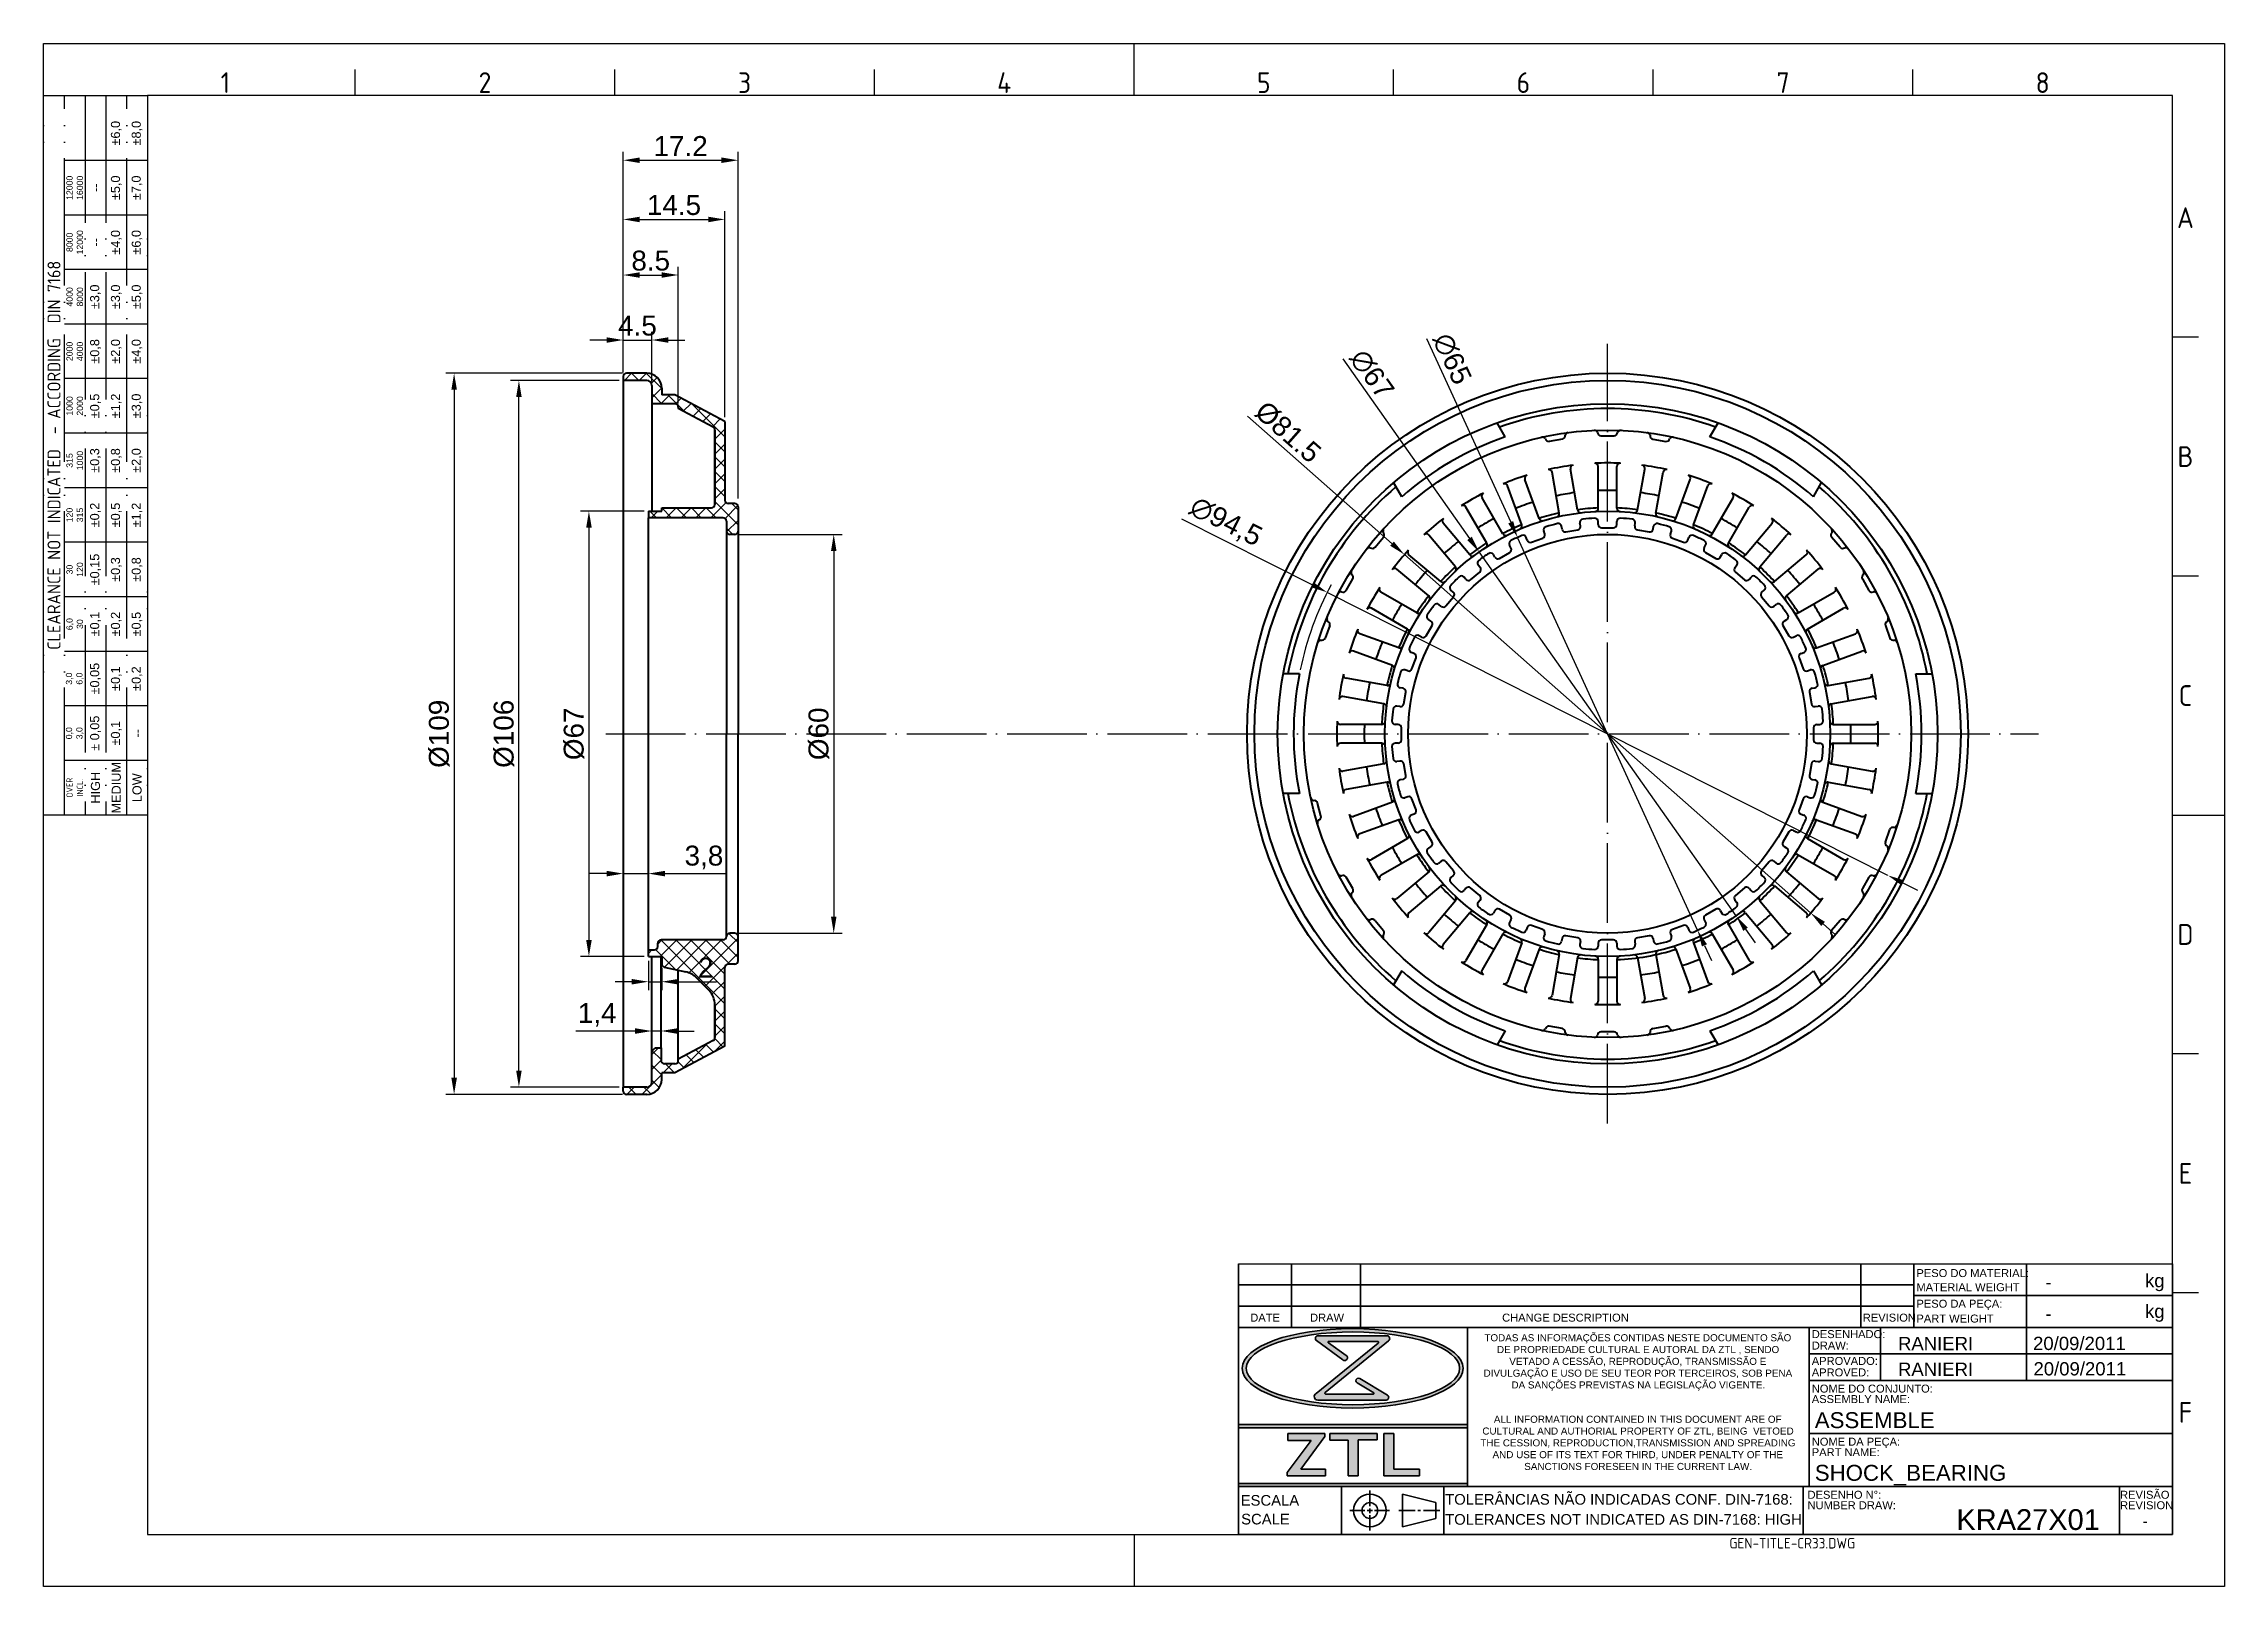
# Model space of a CAD drawing. Header units: millimetres. Extents: x 5041 to 5369, y 1806 to 2038.
import ezdxf
from ezdxf.enums import TextEntityAlignment as Align

# ---------------------------------------------------------------- set-up
doc = ezdxf.new("R2010")
doc.units = ezdxf.units.MM
for name, pattern in [('ACAD_ISO02W100', [15, 12, -3]), ('ACAD_ISO04W100', [30, 24, -3, 0, -3]), ('ACAD_ISO05W100', [33, 24, -3, 0, -3, 0, -3])]:
    doc.linetypes.add(name, pattern=pattern)
for name, color, linetype, lineweight in [('AM_0', 7, 'Continuous', 40), ('AM_4', 1, 'ACAD_ISO04W100', 25), ('AM_5', 3, 'Continuous', 25), ('AM_8', 40, 'ACAD_ISO02W100', 35), ('AM_BOR', 2, 'ACAD_ISO05W100', 35)]:
    doc.layers.add(name, color=color, linetype=linetype, lineweight=lineweight)
doc.styles.add('ACISOTS', font='isocp.shx', dxfattribs={"height": 1})
doc.styles.get("Standard").update_dxf_attribs({"font": 'arial.ttf'})
doc.dimstyles.new('ISO-25', dxfattribs={"dimtxt": 3, "dimasz": 2.5, "dimexe": 1.25, "dimexo": 0.625, "dimtad": 1, "dimtxsty": 'Standard', "dimcen": 2.5, "dimadec": 0, "dimazin": 0, "dimtfac": 1, "dimtmove": 0, "dimatfit": 3, "dimfxl": 1, "dimarcsym": 0})

msp = doc.modelspace()

# ---------------------------------------------------------------- texts
at = {"color": 0, "linetype": 'Continuous', "char_height": 1.0648, "attachment_point": 1}
for s, insert in [('\\pi1.0929;TODAS AS INFORMAÇÕES CONTIDAS NESTE DOCUMENTO SÃO \\P\\pi2.9905;DE PROPRIEDADE CULTURAL E AUTORAL DA ZTL , SENDO \\P\\pi4.8441;VETADO A CESSÃO, REPRODUÇÃO, TRANSMISSÃO E \\P\\pi0.97201;DIVULGAÇÃO E USO DE SEU TEOR POR TERCEIROS, SOB PENA \\P\\pi5.1691;DA SANÇÕES PREVISTAS NA LEGISLAÇÃO VIGENTE.', (5256.354, 1843.571)), ('\\pi2.5235;ALL INFORMATION CONTAINED IN THIS DOCUMENT ARE OF \\P\\pi0.7868;CULTURAL AND AUTHORIAL PROPERTY OF ZTL, BEING  VETOED \\P\\pi0.48574;THE CESSION, REPRODUCTION,TRANSMISSION AND SPREADING \\P\\pi2.3223;AND USE OF ITS TEXT FOR THIRD, UNDER PENALTY OF THE \\P\\pi7.091;SANCTIONS FORESEEN IN THE CURRENT LAW.', (5256.354, 1831.31))]:
    msp.add_mtext_dynamic_manual_height_columns(s, width=48.28462, gutter_width=12.5, heights=[0], dxfattribs=dict(at, insert=insert))
at = {"layer": 'AM_8', "color": 0, "linetype": 'Continuous'}
for s, height, p in [('PESO DO MATERIAL:', 1.1979, (5322.47, 1852.166)), ('MATERIAL WEIGHT', 1.1979, (5322.47, 1850.044)), ('kg', 1.9965, (5356.875, 1850.635)), ('PESO DA PEÇA:', 1.1979, (5322.47, 1847.562)), ('kg', 1.9965, (5356.875, 1846.028)), ('DATE', 1.1979, (5222.217, 1845.467)), ('DRAW', 1.1979, (5231.216, 1845.467)), ('CHANGE DESCRIPTION', 1.1979, (5260.12, 1845.467)), ('REVISION', 1.1979, (5314.398, 1845.467)), ('PART WEIGHT', 1.1979, (5322.47, 1845.327)), ('DESENHADO:', 1.1979, (5306.721, 1842.984)), ('DRAW:', 1.1979, (5306.721, 1841.261)), ('APROVADO:', 1.1979, (5306.721, 1838.95)), ('APROVED:', 1.1979, (5306.721, 1837.227)), ('NOME DO CONJUNTO:', 1.1979, (5306.721, 1834.789)), ('ASSEMBLY NAME:', 1.1979, (5306.721, 1833.212)), ('NOME DA PEÇA:', 1.1979, (5306.721, 1826.803)), ('PART NAME:', 1.1979, (5306.721, 1825.226)), ('ESCALA', 1.5972, (5220.774, 1817.778)), ('TOLERÂNCIAS NÃO INDICADAS CONF. DIN-7168:', 1.5972, (5251.545, 1817.927)), ('DESENHO N%%d:', 1.1979, (5306.084, 1818.817)), ('NUMBER DRAW:', 1.1979, (5306.084, 1817.24)), ('REVISÃO', 1.1979, (5353.116, 1818.817)), ('REVISION', 1.1979, (5353.116, 1817.24)), ('SCALE', 1.5972, (5220.848, 1814.956)), ('TOLERANCES NOT INDICATED AS DIN-7168: HIGH', 1.5972, (5251.545, 1814.912))]:
    msp.add_text(s, height=height, dxfattribs=at).set_placement(p)
for p in [(5341.884, 1851.406), (5341.884, 1846.655)]:
    msp.add_attdef('-', text='', height=1.996, dxfattribs=at).set_placement(p, align=Align.MIDDLE_LEFT)
for tag, p, height in [('RANIERI', (5319.698, 1841.167), 1.996), ('20/09/2011', (5340.022, 1841.19), 1.996), ('RANIERI', (5319.696, 1837.303), 1.996), ('20/09/2011', (5340.086, 1837.369), 1.996), ('ASSEMBLE', (5307.172, 1829.443), 2.396), ('SHOCK_BEARING', (5307.172, 1821.518), 2.396), ('KRA27X01', (5328.489, 1814.12), 3.123)]:
    msp.add_attdef(tag, p, '', height=height, dxfattribs=at)
msp.add_attdef('-', text='', height=1.562, dxfattribs=at).set_placement((5356.896, 1815.439), align=Align.MIDDLE_CENTER)
at = {"layer": 'AM_8', "color": 0, "linetype": 'Continuous', "style": 'ACISOTS'}
msp.add_attdef('GEN-TITLE-CR33.DWG', (5294.321, 1811.332), '', height=1.597, dxfattribs=at)

# ---------------------------------------------------------------- blocks, each defined once
blk = doc.blocks.new('A3 ZTL')
for p, q in [((19.57, 280.82), (19.57, 9.78)), ((401.17, 280.82), (19.57, 280.82)), ((401.17, 9.78), (401.17, 280.82)), ((19.57, 9.78), (401.17, 9.78))]:
    blk.add_line(p, q)
at = {"layer": 'AM_BOR', "color": 135, "linetype": 'Continuous', "lineweight": 25}
for p, q in [((0, 0), (0, 290.61)), ((0, 290.61), (410.96, 290.61)), ((410.96, 290.61), (410.96, 0)), ((410.96, 0), (0, 0))]:
    blk.add_line(p, q, dxfattribs=at)
at = {"layer": 'AM_BOR', "color": 135, "lineweight": 25}
for p, q in [((205.48, 280.82), (205.48, 290.61)), ((58.71, 280.82), (58.71, 285.71)), ((107.63, 280.82), (107.63, 285.71)), ((156.56, 280.82), (156.56, 285.71)), ((254.4, 280.82), (254.4, 285.71)), ((303.33, 280.82), (303.33, 285.71)), ((352.25, 280.82), (352.25, 285.71)), ((3.91, 145.3), (3.91, 280.82)), ((7.83, 280.82), (7.83, 145.3)), ((11.74, 280.82), (11.74, 145.3)), ((15.66, 145.3), (15.66, 280.82)), ((19.57, 268.59), (3.91, 268.59)), ((19.57, 258.32), (3.91, 258.32)), ((19.57, 248.04), (3.91, 248.04)), ((19.57, 237.77), (3.91, 237.77)), ((406.07, 235.32), (401.17, 235.32)), ((19.57, 227.5), (3.91, 227.5)), ((19.57, 217.22), (3.91, 217.22)), ((19.57, 206.95), (3.91, 206.95)), ((19.57, 196.67), (3.91, 196.67)), ((406.07, 190.31), (401.17, 190.31)), ((19.57, 186.4), (3.91, 186.4)), ((19.57, 176.13), (3.91, 176.13)), ((19.57, 165.85), (3.91, 165.85)), ((19.57, 155.58), (3.91, 155.58)), ((401.17, 145.3), (410.96, 145.3)), ((406.07, 100.29), (401.17, 100.29)), ((406.07, 55.28), (401.17, 55.28)), ((205.48, 9.78), (205.48, 0))]:
    blk.add_line(p, q, dxfattribs=at)
blk.add_lwpolyline([(19.57, 145.3), (0, 145.3), (0, 280.82), (19.57, 280.82)], close=True, dxfattribs=at)
at = {"layer": 'AM_BOR', "color": 135, "lineweight": 25, "style": 'ACISOTS'}
for s, p in [('1', (34.25, 283.27)), ('2', (83.17, 283.27)), ('3', (132.09, 283.27)), ('4', (181.02, 283.27)), ('5', (229.94, 283.27)), ('6', (278.86, 283.27)), ('7', (327.79, 283.27)), ('8', (376.71, 283.27)), ('A', (403.62, 257.83)), ('B', (403.62, 212.82)), ('C', (403.62, 167.81)), ('D', (403.62, 122.8)), ('E', (403.62, 77.79)), ('F', (403.62, 32.78))]:
    blk.add_text(s, height=3.91, dxfattribs=at).set_placement(p, align=Align.MIDDLE)
at = {"layer": 'AM_BOR', "color": 135, "lineweight": 25, "attachment_point": 5, "rotation": 90}
for s, insert, char_height, width in [('±6,0', (13.7, 273.73), 1.712, 10.274), ('±8,0', (17.61, 273.73), 1.712, 10.274), ('12000\\P16000', (5.87, 263.45), 1.174, 10.274), ('--', (9.78, 263.45), 1.712, 10.274), ('±5,0', (13.7, 263.45), 1.712, 10.274), ('±7,0', (17.61, 263.45), 1.712, 10.274), ('8000\\P12000', (5.87, 253.18), 1.174, 10.274), ('±4,0', (13.7, 253.18), 1.712, 10.274), ('±6,0', (17.61, 253.18), 1.712, 10.274), ('--', (9.78, 253.18), 1.712, 10.274), ('{\\Fisocp.shx|c0;CLEARANCE NOT INDICATED  - ACCORDING  DIN 7168}', (1.96, 213.06), 2.4462, 135.5186), ('4000\\P8000', (5.87, 242.91), 1.174, 10.274), ('±3,0', (9.78, 242.91), 1.712, 10.274), ('±3,0', (13.7, 242.91), 1.712, 10.274), ('±5,0', (17.61, 242.91), 1.712, 10.274), ('2000\\P4000', (5.87, 232.63), 1.174, 10.274), ('±0,8', (9.78, 232.63), 1.712, 10.274), ('±2,0', (13.7, 232.63), 1.712, 10.274), ('±4,0', (17.61, 232.63), 1.712, 10.274), ('1000\\P2000', (5.87, 222.36), 1.174, 10.274), ('±0,5', (9.78, 222.36), 1.712, 10.274), ('±1,2', (13.7, 222.36), 1.712, 10.274), ('±3,0', (17.61, 222.36), 1.712, 10.274), ('315\\P1000', (5.87, 212.08), 1.174, 10.274), ('±0,3', (9.78, 212.08), 1.712, 10.274), ('±0,8', (13.7, 212.08), 1.712, 10.274), ('±2,0', (17.61, 212.08), 1.712, 10.274), ('120\\P315', (5.87, 201.81), 1.174, 10.274), ('±0,2', (9.78, 201.81), 1.712, 10.274), ('±0,5', (13.7, 201.81), 1.712, 10.274), ('±1,2', (17.61, 201.81), 1.712, 10.274), ('±0,15', (9.78, 191.54), 1.712, 10.274), ('±0,3', (13.7, 191.54), 1.712, 10.274), ('±0,8', (17.61, 191.54), 1.712, 10.274), ('30\\P120', (5.87, 191.54), 1.174, 10.274), ('6,0\\P30', (5.87, 181.26), 1.174, 10.274), ('±0,1', (9.78, 181.26), 1.712, 10.274), ('±0,2', (13.7, 181.26), 1.712, 10.274), ('±0,5', (17.61, 181.26), 1.712, 10.274), ('±0,05', (9.78, 170.99), 1.712, 10.274), ('±0,1', (13.7, 170.99), 1.712, 10.274), ('±0,2', (17.61, 170.99), 1.712, 10.274), ('3,0\\P6,0', (5.87, 170.99), 1.174, 10.274), ('0,0\\P3,0', (5.87, 160.71), 1.174, 10.274), ('± 0,05', (9.78, 160.71), 1.712, 10.274), ('\\pt4.69206;±0,1', (13.7, 160.71), 1.7123, 10.274), ('--', (17.61, 160.71), 1.712, 10.274), ('{\\Fisocp.shx|c0;OVER\\PINCL.}', (5.87, 150.44), 1.1742, 10.274), ('HIGH', (9.78, 150.44), 1.712, 10.274), ('MEDIUM', (13.7, 150.44), 1.712, 10.274), ('LOW', (17.61, 150.44), 1.712, 10.274)]:
    blk.add_mtext(s, dxfattribs=dict(at, insert=insert, char_height=char_height, width=width))
blk = doc.blocks.new('*D16')
at = {"layer": 'AM_5', "color": 0, "lineweight": -2}
for p, q in [((5127.72, 1988.14), (5101.15, 1988.14)), ((5102.4, 1985.64), (5102.4, 1882.14)), ((5127.72, 1879.64), (5101.15, 1879.64))]:
    blk.add_line(p, q, dxfattribs=at)
at = {"layer": 'AM_5', "color": 0}
for points in [[(5101.99, 1985.64), (5102.82, 1985.64), (5102.4, 1988.14)], [(5101.99, 1882.14), (5102.82, 1882.14), (5102.4, 1879.64)]]:
    blk.add_solid(points, dxfattribs=at)
at = {"layer": 'Defpoints', "color": 0}
for p in [(5128.34, 1988.14), (5102.4, 1879.64), (5128.34, 1879.64)]:
    blk.add_point(p, dxfattribs=at)
at = {"layer": 'AM_5', "color": 0, "insert": (5100.16, 1933.89), "char_height": 3, "attachment_point": 5, "rotation": 90}
blk.add_mtext('%%C109', dxfattribs=at)
blk = doc.blocks.new('*D17')
at = {"layer": 'AM_5', "color": 0, "lineweight": -2}
for p, q in [((5127.22, 1987.04), (5110.9, 1987.04)), ((5112.15, 1883.24), (5112.15, 1984.54)), ((5127.22, 1880.74), (5110.9, 1880.74))]:
    blk.add_line(p, q, dxfattribs=at)
at = {"layer": 'AM_5', "color": 0}
for points in [[(5111.74, 1984.54), (5112.57, 1984.54), (5112.15, 1987.04)], [(5111.74, 1883.24), (5112.57, 1883.24), (5112.15, 1880.74)]]:
    blk.add_solid(points, dxfattribs=at)
at = {"layer": 'Defpoints', "color": 0}
for p in [(5112.15, 1987.04), (5127.84, 1987.04), (5127.84, 1880.74)]:
    blk.add_point(p, dxfattribs=at)
at = {"layer": 'AM_5', "color": 0, "insert": (5109.91, 1933.89), "char_height": 3, "attachment_point": 5, "rotation": 90}
blk.add_mtext('%%C106', dxfattribs=at)
blk = doc.blocks.new('*D18')
at = {"layer": 'AM_5', "color": 0, "lineweight": -2}
for p, q in [((5145.27, 1963.89), (5160.78, 1963.89)), ((5159.53, 1961.39), (5159.53, 1906.39)), ((5145.27, 1903.89), (5160.78, 1903.89))]:
    blk.add_line(p, q, dxfattribs=at)
at = {"layer": 'AM_5', "color": 0}
for points in [[(5159.12, 1961.39), (5159.95, 1961.39), (5159.53, 1963.89)], [(5159.12, 1906.39), (5159.95, 1906.39), (5159.53, 1903.89)]]:
    blk.add_solid(points, dxfattribs=at)
at = {"layer": 'Defpoints', "color": 0}
for p in [(5144.64, 1963.89), (5144.64, 1903.89), (5159.53, 1903.89)]:
    blk.add_point(p, dxfattribs=at)
at = {"layer": 'AM_5', "color": 0, "insert": (5157.29, 1933.89), "char_height": 3, "attachment_point": 5, "rotation": 90}
blk.add_mtext('%%C60', dxfattribs=at)
blk = doc.blocks.new('*D19')
at = {"layer": 'AM_5', "color": 0, "lineweight": -2}
for p, q in [((5131.02, 1967.39), (5121.44, 1967.39)), ((5122.69, 1964.89), (5122.69, 1902.89)), ((5131.02, 1900.39), (5121.44, 1900.39))]:
    blk.add_line(p, q, dxfattribs=at)
at = {"layer": 'AM_5', "color": 0}
for points in [[(5122.27, 1964.89), (5123.11, 1964.89), (5122.69, 1967.39)], [(5122.27, 1902.89), (5123.11, 1902.89), (5122.69, 1900.39)]]:
    blk.add_solid(points, dxfattribs=at)
at = {"layer": 'Defpoints', "color": 0}
for p in [(5131.64, 1967.39), (5122.69, 1900.39), (5131.64, 1900.39)]:
    blk.add_point(p, dxfattribs=at)
at = {"layer": 'AM_5', "color": 0, "insert": (5120.45, 1933.89), "char_height": 3, "attachment_point": 5, "rotation": 90}
blk.add_mtext('%%C67', dxfattribs=at)
blk = doc.blocks.new('*D20')
at = {"layer": 'AM_5', "color": 0, "lineweight": -2}
for p, q in [((5125.34, 1993.13), (5122.84, 1993.13)), ((5127.84, 1988.26), (5127.84, 1994.38)), ((5127.84, 1993.13), (5132.14, 1993.13)), ((5132.14, 1986.91), (5132.14, 1994.38)), ((5134.64, 1993.13), (5137.14, 1993.13))]:
    blk.add_line(p, q, dxfattribs=at)
at = {"layer": 'AM_5', "color": 0}
for points in [[(5125.34, 1993.54), (5125.34, 1992.71), (5127.84, 1993.13)], [(5134.64, 1993.54), (5134.64, 1992.71), (5132.14, 1993.13)]]:
    blk.add_solid(points, dxfattribs=at)
at = {"layer": 'Defpoints', "color": 0}
for p in [(5132.14, 1993.13), (5127.84, 1987.64), (5132.14, 1986.29)]:
    blk.add_point(p, dxfattribs=at)
at = {"layer": 'AM_5', "color": 0, "insert": (5129.99, 1995.28), "char_height": 3, "attachment_point": 5}
blk.add_mtext('4.5', dxfattribs=at)
blk = doc.blocks.new('*D21')
at = {"layer": 'AM_5', "color": 0, "lineweight": -2}
for p, q in [((5127.84, 1988.89), (5127.84, 2004.16)), ((5130.34, 2002.91), (5133.64, 2002.91)), ((5136.14, 1983.56), (5136.14, 2004.16))]:
    blk.add_line(p, q, dxfattribs=at)
at = {"layer": 'AM_5', "color": 0}
for points in [[(5130.34, 2003.32), (5130.34, 2002.49), (5127.84, 2002.91)], [(5133.64, 2003.32), (5133.64, 2002.49), (5136.14, 2002.91)]]:
    blk.add_solid(points, dxfattribs=at)
at = {"layer": 'Defpoints', "color": 0}
for p in [(5136.14, 2002.91), (5127.84, 1988.26), (5136.14, 1982.93)]:
    blk.add_point(p, dxfattribs=at)
at = {"layer": 'AM_5', "color": 0, "insert": (5131.99, 2005.06), "char_height": 3, "attachment_point": 5}
blk.add_mtext('8.5', dxfattribs=at)
blk = doc.blocks.new('*D22')
at = {"layer": 'AM_5', "color": 0, "lineweight": -2}
for p, q in [((5127.84, 1989.51), (5127.84, 2012.52)), ((5143.14, 1981.51), (5143.14, 2012.52)), ((5130.34, 2011.27), (5140.64, 2011.27))]:
    blk.add_line(p, q, dxfattribs=at)
at = {"layer": 'AM_5', "color": 0}
for points in [[(5130.34, 2011.68), (5130.34, 2010.85), (5127.84, 2011.27)], [(5140.64, 2011.68), (5140.64, 2010.85), (5143.14, 2011.27)]]:
    blk.add_solid(points, dxfattribs=at)
at = {"layer": 'Defpoints', "color": 0}
for p in [(5143.14, 2011.27), (5127.84, 1988.89), (5143.14, 1980.89)]:
    blk.add_point(p, dxfattribs=at)
at = {"layer": 'AM_5', "color": 0, "insert": (5135.49, 2013.42), "char_height": 3, "attachment_point": 5}
blk.add_mtext('14.5', dxfattribs=at)
blk = doc.blocks.new('*D24')
at = {"layer": 'AM_5', "color": 0, "lineweight": -2}
for p, q in [((5127.84, 1988.89), (5127.84, 2021.42)), ((5130.34, 2020.17), (5142.64, 2020.17)), ((5145.14, 1969.29), (5145.14, 2021.42))]:
    blk.add_line(p, q, dxfattribs=at)
at = {"layer": 'AM_5', "color": 0}
for points in [[(5130.34, 2020.59), (5130.34, 2019.76), (5127.84, 2020.17)], [(5142.64, 2020.59), (5142.64, 2019.76), (5145.14, 2020.17)]]:
    blk.add_solid(points, dxfattribs=at)
at = {"layer": 'Defpoints', "color": 0}
for p in [(5145.14, 2020.17), (5127.84, 1988.26), (5145.14, 1968.66)]:
    blk.add_point(p, dxfattribs=at)
at = {"layer": 'AM_5', "color": 0, "insert": (5136.49, 2022.31), "char_height": 3, "attachment_point": 5}
blk.add_mtext('17.2', dxfattribs=at)
blk = doc.blocks.new('*D25')
at = {"layer": 'AM_5', "color": 0, "lineweight": -2}
for p, q in [((5132.14, 1886.76), (5132.14, 1890.43)), ((5133.54, 1887.26), (5133.54, 1890.43)), ((5129.64, 1889.18), (5120.72, 1889.18)), ((5133.54, 1889.18), (5132.14, 1889.18)), ((5136.04, 1889.18), (5138.54, 1889.18))]:
    blk.add_line(p, q, dxfattribs=at)
at = {"layer": 'AM_5', "color": 0}
for points in [[(5129.64, 1889.6), (5129.64, 1888.76), (5132.14, 1889.18)], [(5136.04, 1889.6), (5136.04, 1888.76), (5133.54, 1889.18)]]:
    blk.add_solid(points, dxfattribs=at)
at = {"layer": 'Defpoints', "color": 0}
for p in [(5132.14, 1889.18), (5132.14, 1886.14), (5133.54, 1886.64)]:
    blk.add_point(p, dxfattribs=at)
at = {"layer": 'AM_5', "color": 0, "insert": (5123.93, 1891.61), "char_height": 3, "attachment_point": 5}
blk.add_mtext('1,4', dxfattribs=at)
blk = doc.blocks.new('*D26')
at = {"layer": 'AM_5', "color": 0, "lineweight": -2}
for p, q in [((5131.64, 1899.76), (5131.64, 1895.35)), ((5133.64, 1898.67), (5133.64, 1895.35)), ((5129.14, 1896.6), (5126.64, 1896.6)), ((5131.64, 1896.6), (5133.64, 1896.6)), ((5136.14, 1896.6), (5141.88, 1896.6))]:
    blk.add_line(p, q, dxfattribs=at)
at = {"layer": 'AM_5', "color": 0}
for points in [[(5129.14, 1897.01), (5129.14, 1896.18), (5131.64, 1896.6)], [(5136.14, 1897.01), (5136.14, 1896.18), (5133.64, 1896.6)]]:
    blk.add_solid(points, dxfattribs=at)
at = {"layer": 'Defpoints', "color": 0}
for p in [(5131.64, 1900.39), (5133.64, 1899.29), (5133.64, 1896.6)]:
    blk.add_point(p, dxfattribs=at)
at = {"layer": 'AM_5', "color": 0, "insert": (5140.26, 1898.73), "char_height": 3, "attachment_point": 5}
blk.add_mtext('2', dxfattribs=at)
blk = doc.blocks.new('*D27')
at = {"layer": 'AM_5', "color": 0, "lineweight": -2}
for p, q in [((5211.88, 1966.24), (5231.57, 1956.3)), ((5318.17, 1912.6), (5233.8, 1955.17)), ((5320.41, 1911.48), (5322.64, 1910.35))]:
    blk.add_line(p, q, dxfattribs=at)
blk.add_arc((5275.99, 1933.89), 47.25, 151.7102, 168.2615, dxfattribs=at)
at = {"layer": 'AM_5', "color": 0}
for points in [[(5231.76, 1956.67), (5231.38, 1955.93), (5233.8, 1955.17)], [(5320.59, 1911.85), (5320.22, 1911.11), (5318.17, 1912.6)]]:
    blk.add_solid(points, dxfattribs=at)
at = {"layer": 'Defpoints', "color": 0}
for p in [(5233.8, 1955.17), (5318.17, 1912.6)]:
    blk.add_point(p, dxfattribs=at)
at = {"layer": 'AM_5', "color": 0, "insert": (5218.5, 1965.67), "char_height": 3, "attachment_point": 5, "rotation": 333.226}
blk.add_mtext('∅94,5', dxfattribs=at)
blk = doc.blocks.new('*D28')
at = {"layer": 'AM_5', "color": 0, "lineweight": -2}
for p, q in [((5221.8, 1981.68), (5243.56, 1962.49)), ((5306.55, 1906.94), (5245.43, 1960.84)), ((5308.42, 1905.29), (5310.3, 1903.63))]:
    blk.add_line(p, q, dxfattribs=at)
at = {"layer": 'AM_5', "color": 0}
for points in [[(5243.83, 1962.8), (5243.28, 1962.18), (5245.43, 1960.84)], [(5308.7, 1905.6), (5308.15, 1904.97), (5306.55, 1906.94)]]:
    blk.add_solid(points, dxfattribs=at)
at = {"layer": 'Defpoints', "color": 0}
for p in [(5245.43, 1960.84), (5306.55, 1906.94)]:
    blk.add_point(p, dxfattribs=at)
at = {"layer": 'AM_5', "color": 0, "insert": (5227.9, 1979.28), "char_height": 3, "attachment_point": 5, "rotation": 318.5907}
blk.add_mtext('%%C81.5', dxfattribs=at)
blk = doc.blocks.new('*D29')
at = {"layer": 'AM_5', "color": 0, "lineweight": -2}
for p, q in [((5236.16, 1990.28), (5255.22, 1963.29)), ((5295.32, 1906.53), (5256.66, 1961.25)), ((5296.76, 1904.48), (5298.2, 1902.44))]:
    blk.add_line(p, q, dxfattribs=at)
at = {"layer": 'AM_5', "color": 0}
for points in [[(5255.56, 1963.53), (5254.88, 1963.05), (5256.66, 1961.25)], [(5297.1, 1904.73), (5296.42, 1904.24), (5295.32, 1906.53)]]:
    blk.add_solid(points, dxfattribs=at)
at = {"layer": 'Defpoints', "color": 0}
for p in [(5256.66, 1961.25), (5295.32, 1906.53)]:
    blk.add_point(p, dxfattribs=at)
at = {"layer": 'AM_5', "color": 0, "insert": (5240.53, 1987.98), "char_height": 3, "attachment_point": 5, "rotation": 305.2355}
blk.add_mtext('∅67', dxfattribs=at)
blk = doc.blocks.new('*D30')
at = {"layer": 'AM_5', "color": 0, "lineweight": -2}
for p, q in [((5248.73, 1993.38), (5261.41, 1965.71)), ((5289.53, 1904.34), (5262.45, 1963.43)), ((5290.57, 1902.07), (5291.61, 1899.8))]:
    blk.add_line(p, q, dxfattribs=at)
at = {"layer": 'AM_5', "color": 0}
for points in [[(5261.79, 1965.88), (5261.03, 1965.53), (5262.45, 1963.43)], [(5290.95, 1902.24), (5290.19, 1901.9), (5289.53, 1904.34)]]:
    blk.add_solid(points, dxfattribs=at)
at = {"layer": 'Defpoints', "color": 0}
for p in [(5262.45, 1963.43), (5289.53, 1904.34)]:
    blk.add_point(p, dxfattribs=at)
at = {"layer": 'AM_5', "color": 0, "insert": (5252.6, 1990.3), "char_height": 3, "attachment_point": 5, "rotation": 294.6204}
blk.add_mtext('∅65', dxfattribs=at)
blk = doc.blocks.new('*D31')
at = {"layer": 'AM_5', "color": 0, "lineweight": -2}
for p, q in [((5127.84, 1913.49), (5127.84, 1914.11)), ((5131.64, 1902.01), (5131.64, 1914.11)), ((5125.34, 1912.86), (5122.84, 1912.86)), ((5127.84, 1912.86), (5131.64, 1912.86)), ((5134.14, 1912.86), (5143.36, 1912.86))]:
    blk.add_line(p, q, dxfattribs=at)
at = {"layer": 'AM_5', "color": 0}
for points in [[(5125.34, 1913.28), (5125.34, 1912.44), (5127.84, 1912.86)], [(5134.14, 1913.28), (5134.14, 1912.44), (5131.64, 1912.86)]]:
    blk.add_solid(points, dxfattribs=at)
at = {"layer": 'Defpoints', "color": 0}
for p in [(5127.84, 1912.86), (5131.64, 1912.86), (5131.64, 1901.39)]:
    blk.add_point(p, dxfattribs=at)
at = {"layer": 'AM_5', "color": 0, "insert": (5140, 1915.29), "char_height": 3, "attachment_point": 5}
blk.add_mtext('3,8', dxfattribs=at)

# ---------------------------------------------------------------- dimensions: what is measured, and where the dimension line sits
at = {"layer": 'AM_5'}
for base, p1, p2, text, picture, middle in [((5145.142, 2020.174), (5127.842, 1988.264), (5145.142, 1968.664), '17.2', '*D24', (5136.492, 2022.305)), ((5143.142, 2011.268), (5127.842, 1988.889), (5143.142, 1980.889), '14.5', '*D22', (5135.492, 2013.425)), ((5136.142, 2002.906), (5127.842, 1988.264), (5136.142, 1982.931), '8.5', '*D21', (5131.992, 2005.063))]:
    dim = msp.add_linear_dim(base=base, p1=p1, p2=p2, text=text, dimstyle='ISO-25', dxfattribs=at)
    dim.commit()
    dim.dimension.update_dxf_attribs({"geometry": picture, "text_midpoint": middle})
dim = msp.add_linear_dim(base=(5132.142, 1993.127), p1=(5127.842, 1987.639), p2=(5132.142, 1986.289), text='4.5', dimstyle='ISO-25', dxfattribs=at)
dim.commit()
dim.dimension.update_dxf_attribs({"geometry": '*D20', "text_midpoint": (5129.992, 1993.127), "dimtype": 160})
for p1, p2, picture, middle in [((5295.316, 1906.527), (5256.661, 1961.252), '*D29', (5238.698, 1986.683)), ((5289.529, 1904.344), (5262.449, 1963.435), '*D30', (5250.565, 1989.367)), ((5318.173, 1912.604), (5233.805, 1955.174), '*D27', (5217.383, 1963.46))]:
    dim = msp.add_diameter_dim_2p(p1=p1, p2=p2, dimstyle='ISO-25', dxfattribs=at)
    dim.commit()
    dim.dimension.update_dxf_attribs({"geometry": picture, "text_midpoint": middle, "dimtype": 163})
for base, p1, p2, text, picture, middle in [((5102.404, 1879.639), (5128.342, 1988.139), (5128.342, 1879.639), '%%C109', '*D16', (5100.163, 1933.889)), ((5112.153, 1987.039), (5127.842, 1880.739), (5127.842, 1987.039), '%%C106', '*D17', (5109.912, 1933.889)), ((5122.691, 1900.389), (5131.642, 1967.389), (5131.642, 1900.389), '%%C67', '*D19', (5120.451, 1933.889)), ((5159.533, 1903.889), (5144.642, 1963.889), (5144.642, 1903.889), '%%C60', '*D18', (5157.293, 1933.889))]:
    dim = msp.add_linear_dim(base=base, p1=p1, p2=p2, angle=90, text=text, dimstyle='ISO-25', dxfattribs=at)
    dim.commit()
    dim.dimension.update_dxf_attribs({"geometry": picture, "text_midpoint": middle})
dim = msp.add_diameter_dim_2p(p1=(5306.546, 1906.941), p2=(5245.432, 1960.838), text='%%C81.5', dimstyle='ISO-25', dxfattribs=at)
dim.commit()
dim.dimension.update_dxf_attribs({"geometry": '*D28', "text_midpoint": (5226.421, 1977.604), "dimtype": 163})
for base, p1, p2, picture, middle in [((5131.642, 1912.86), (5127.842, 1912.86), (5131.642, 1901.389), '*D31', (5140, 1915.288)), ((5133.642, 1896.598), (5131.642, 1900.389), (5133.642, 1899.29), '*D26', (5140.26, 1898.729)), ((5132.142, 1889.179), (5133.542, 1886.639), (5132.142, 1886.139), '*D25', (5123.933, 1891.607))]:
    dim = msp.add_linear_dim(base=base, p1=p1, p2=p2, dimstyle='ISO-25', dxfattribs=at)
    dim.commit()
    dim.dimension.update_dxf_attribs({"geometry": picture, "text_midpoint": middle})

# ---------------------------------------------------------------- hatches: boundary and pattern name
at = {"linetype": 'Continuous'}
h = msp.add_hatch(color=0, dxfattribs=at)
h.paths.add_polyline_path([(5254.905, 1829.984), (5220.448, 1829.984), (5220.448, 1829.501), (5254.905, 1829.501)])
h.paths.add_polyline_path([(5254.905, 1821.122), (5220.448, 1821.122), (5220.448, 1820.639), (5254.905, 1820.639)])
at = {"layer": 'AM_5'}
h = msp.add_hatch(dxfattribs=at)
h.set_pattern_fill('ANSI37', color=256, scale=0.5, style=0)
h.set_pattern_definition([(45, (13.72, -4.3757), (-1.122532, 1.122532), []), (135, (13.72, -4.3757), (-1.122532, -1.122532), [])])
h.paths.add_polyline_path([(5135.642, 1984.889), (5133.642, 1984.889), (5133.642, 1985.889, 0.4142136), (5131.392, 1988.139), (5128.342, 1988.139, 0.4142136), (5127.842, 1987.639), (5127.842, 1987.039), (5131.392, 1987.039, -0.4142136), (5132.142, 1986.289), (5132.142, 1983.539), (5135.642, 1983.539, -0.4142136), (5136.142, 1983.039), (5136.142, 1982.822), (5141.377, 1980.03, -0.276984), (5141.642, 1979.589), (5141.642, 1968.389, -0.4142136), (5141.142, 1967.889), (5133.642, 1967.889), (5133.642, 1967.389), (5131.642, 1967.389), (5131.642, 1966.389), (5142.892, 1966.389, -0.4142136), (5143.392, 1965.889), (5143.392, 1964.389, 0.4142136), (5143.892, 1963.889), (5144.642, 1963.889, 0.4142136), (5145.142, 1964.389), (5145.142, 1968.039, 0.4142136), (5144.642, 1968.539), (5143.642, 1968.539, -0.4142136), (5143.142, 1969.039), (5143.142, 1980.889)])
h.paths.add_polyline_path([(5145.142, 1903.389, 0.4142136), (5144.642, 1903.889), (5143.892, 1903.889, 0.4142136), (5143.392, 1903.389, -0.4142136), (5142.892, 1902.889), (5133.542, 1902.889, 0.4142136), (5133.042, 1902.389), (5133.042, 1901.889, -0.4142136), (5132.542, 1901.389), (5131.642, 1901.389), (5131.642, 1900.389), (5133.642, 1900.389), (5133.642, 1899.29, 0.351524), (5134.033, 1898.802), (5137.289, 1898.079, -0.142638), (5138.759, 1897.271), (5140.763, 1895.268, -0.1989124), (5141.642, 1893.147), (5141.642, 1888.189, -0.276984), (5141.377, 1887.748), (5136.142, 1884.956), (5136.142, 1884.739, -0.4142136), (5135.642, 1884.239), (5134.042, 1884.239, -0.4142136), (5133.542, 1884.739), (5133.542, 1886.639), (5132.642, 1886.639), (5132.142, 1886.139), (5132.142, 1884.239), (5132.142, 1881.489, -0.4142136), (5131.392, 1880.739), (5127.842, 1880.739), (5127.842, 1880.139, 0.4142136), (5128.342, 1879.639), (5131.392, 1879.639, 0.4142136), (5133.642, 1881.889), (5133.642, 1882.889), (5135.642, 1882.889), (5143.142, 1886.889), (5143.142, 1898.739, -0.4142136), (5143.642, 1899.239), (5144.642, 1899.239, 0.4142136), (5145.142, 1899.739)])
h.paths.add_polyline_path([(5138.394, 1895.585), (5142.225, 1895.585), (5142.225, 1901.767), (5138.394, 1901.767)], flags=25)
at = {"layer": 'AM_8', "linetype": 'Continuous'}
h = msp.add_hatch(color=0, dxfattribs=at)
edge = h.paths.add_edge_path()
edge.add_ellipse((5237.616, 1838.439), major_axis=(16.624, 0), ratio=0.3599074, start_angle=191.45916, end_angle=452.8175)
edge.add_ellipse((5237.616, 1838.439), major_axis=(16.624, 0), ratio=0.3599074, start_angle=92.8175, end_angle=191.45916)
edge = h.paths.add_edge_path(flags=16)
edge.add_ellipse((5237.667, 1838.439), major_axis=(16.06, 0), ratio=0.3406642, start_angle=93.06698, end_angle=371.45916)
edge.add_ellipse((5237.667, 1838.439), major_axis=(16.06, 0), ratio=0.3406642, start_angle=11.45916, end_angle=93.06698)
h = msp.add_hatch(color=0, dxfattribs=at)
edge = h.paths.add_edge_path()
edge.add_line((5241.49, 1842.23), (5232.132, 1834.651))
edge.add_arc((5232.382, 1834.185), 0.529, 118.14094, 270)
edge.add_line((5232.382, 1833.656), (5242.673, 1833.656))
edge.add_arc((5242.659, 1834.046), 0.39, 271.96853, 418.91083)
edge.add_line((5242.861, 1834.38), (5238.694, 1836.892))
edge.add_arc((5238.496, 1836.568), 0.379, 58.66819, 238.80525)
edge.add_line((5238.3, 1836.244), (5240.789, 1834.737))
edge.add_arc((5240.734, 1834.659), 0.0958, -90, 54.65447, ccw=False)
edge.add_line((5240.734, 1834.563), (5233.562, 1834.563))
edge.add_arc((5233.583, 1834.694), 0.133, 129.23635, 260.82262, ccw=False)
edge.add_line((5233.499, 1834.797), (5243.026, 1842.578))
edge.add_arc((5242.778, 1842.919), 0.423, 306.0702, 450)
edge.add_line((5242.778, 1843.342), (5232.446, 1843.342))
edge.add_arc((5232.43, 1842.933), 0.409, 87.72721, 233.74708)
edge.add_line((5232.188, 1842.603), (5236.156, 1839.693))
edge.add_arc((5236.413, 1840.026), 0.421, 232.47139, 414.7334)
edge.add_line((5236.655, 1840.37), (5233.982, 1842.26))
edge.add_arc((5234.035, 1842.362), 0.115, 90, 242.52347, ccw=False)
edge.add_line((5234.035, 1842.477), (5241.424, 1842.477))
edge.add_arc((5241.401, 1842.339), 0.14, -50.99642, 80.76554, ccw=False)
for points in [[(5227.793, 1822.756), (5227.793, 1822.278), (5233.538, 1822.278), (5233.538, 1823.288), (5229.815, 1823.288), (5233.432, 1828.179), (5233.432, 1828.658), (5227.847, 1828.658), (5227.847, 1827.595), (5231.384, 1827.595)], [(5234.176, 1827.648), (5236.942, 1827.648), (5236.942, 1822.278), (5238.458, 1822.278), (5238.458, 1827.701), (5241.304, 1827.701), (5241.304, 1828.658), (5234.176, 1828.658)], [(5247.687, 1822.251), (5247.687, 1823.288), (5243.831, 1823.288), (5243.831, 1828.658), (5242.342, 1828.658), (5242.342, 1822.251)]]:
    msp.add_hatch(color=0, dxfattribs=at).paths.add_polyline_path(points)

# ---------------------------------------------------------------- linework, layer by layer
at = {"linetype": 'Continuous'}
msp.add_line((5220.448, 1854.18), (5361.002, 1854.18), dxfattribs=at)
at = {"layer": 'AM_0'}
for p, q in [((5127.842, 1987.639), (5127.842, 1987.039)), ((5131.392, 1987.039), (5127.842, 1987.039)), ((5127.842, 1987.039), (5127.842, 1880.739)), ((5131.392, 1988.139), (5128.342, 1988.139)), ((5132.142, 1986.289), (5132.142, 1983.539)), ((5133.642, 1985.889), (5133.642, 1984.889)), ((5135.642, 1983.539), (5132.142, 1983.539)), ((5132.142, 1983.539), (5132.142, 1967.389)), ((5135.642, 1984.889), (5133.642, 1984.889)), ((5143.142, 1980.889), (5135.642, 1984.889)), ((5136.142, 1983.039), (5136.142, 1982.822)), ((5141.377, 1980.03), (5136.142, 1982.822)), ((5141.642, 1968.389), (5141.642, 1979.589)), ((5141.642, 1979.589), (5141.642, 1968.389)), ((5143.142, 1980.889), (5143.142, 1969.039)), ((5260.591, 1978.56), (5259.369, 1980.675)), ((5291.387, 1978.56), (5292.608, 1980.675)), ((5269.186, 1978.231), (5267.216, 1977.884)), ((5274.989, 1978.739), (5276.989, 1978.739)), ((5282.792, 1978.231), (5284.762, 1977.884)), ((5268.715, 1967.077), (5267.63, 1973.233)), ((5271.473, 1967.563), (5270.387, 1973.719)), ((5274.589, 1967.836), (5274.589, 1974.087)), ((5277.389, 1967.836), (5277.389, 1974.087)), ((5280.505, 1967.563), (5281.59, 1973.719)), ((5283.262, 1967.077), (5284.348, 1973.233)), ((5245.002, 1969.56), (5243.781, 1971.675)), ((5260.228, 1963.988), (5257.102, 1969.401)), ((5263.063, 1965.31), (5260.925, 1971.184)), ((5265.694, 1966.268), (5263.556, 1972.142)), ((5286.284, 1966.268), (5288.422, 1972.142)), ((5288.915, 1965.31), (5291.053, 1971.184)), ((5291.75, 1963.988), (5294.875, 1969.401)), ((5306.976, 1969.56), (5308.197, 1971.675)), ((5131.642, 1967.389), (5131.642, 1966.389)), ((5131.642, 1967.389), (5133.642, 1967.389)), ((5142.892, 1966.389), (5131.642, 1966.389)), ((5131.642, 1901.389), (5131.642, 1966.389)), ((5133.642, 1967.389), (5133.642, 1967.889)), ((5133.642, 1967.889), (5141.142, 1967.889)), ((5143.392, 1965.889), (5143.392, 1933.889)), ((5144.642, 1968.539), (5143.642, 1968.539)), ((5145.142, 1968.039), (5145.142, 1964.389)), ((5257.803, 1962.588), (5254.678, 1968.001)), ((5294.175, 1962.588), (5297.3, 1968.001)), ((5143.392, 1964.389), (5143.392, 1964.389)), ((5144.642, 1963.889), (5143.892, 1963.889)), ((5145.142, 1964.389), (5145.142, 1933.889)), ((5240.989, 1961.952), (5242.275, 1963.484)), ((5253.096, 1958.994), (5249.078, 1963.783)), ((5255.241, 1960.794), (5251.223, 1965.582)), ((5263.9, 1963.011), (5263.748, 1963.427)), ((5264.541, 1962.712), (5266.232, 1963.327)), ((5266.531, 1963.968), (5266.379, 1964.385)), ((5269.14, 1964.667), (5269.063, 1965.104)), ((5269.72, 1964.262), (5271.492, 1964.574)), ((5271.898, 1965.154), (5271.821, 1965.591)), ((5274.589, 1965.389), (5274.589, 1965.833)), ((5275.089, 1964.889), (5276.889, 1964.889)), ((5277.389, 1965.389), (5277.389, 1965.833)), ((5280.08, 1965.154), (5280.157, 1965.591)), ((5280.486, 1964.574), (5282.258, 1964.262)), ((5282.838, 1964.667), (5282.915, 1965.104)), ((5285.447, 1963.968), (5285.599, 1964.385)), ((5285.746, 1963.327), (5287.437, 1962.712)), ((5288.078, 1963.011), (5288.23, 1963.427)), ((5296.737, 1960.794), (5300.755, 1965.582)), ((5298.882, 1958.994), (5302.9, 1963.783)), ((5310.989, 1961.952), (5309.703, 1963.484)), ((5250.884, 1956.782), (5246.096, 1960.8)), ((5259.026, 1960.469), (5258.805, 1960.853)), ((5259.71, 1960.286), (5261.268, 1961.186)), ((5261.451, 1961.869), (5261.23, 1962.253)), ((5290.526, 1961.869), (5290.748, 1962.253)), ((5290.71, 1961.186), (5292.268, 1960.286)), ((5292.951, 1960.469), (5293.173, 1960.853)), ((5301.094, 1956.782), (5305.882, 1960.8)), ((5236.648, 1955.448), (5237.648, 1957.18)), ((5249.084, 1954.637), (5244.296, 1958.655)), ((5254.669, 1957.12), (5254.384, 1957.459)), ((5255.373, 1957.058), (5256.752, 1958.215)), ((5256.814, 1958.919), (5256.528, 1959.259)), ((5295.164, 1958.919), (5295.449, 1959.259)), ((5295.226, 1958.215), (5296.605, 1957.058)), ((5297.309, 1957.12), (5297.594, 1957.459)), ((5302.894, 1954.637), (5307.682, 1958.655)), ((5314.33, 1957.18), (5315.33, 1955.448)), ((5245.89, 1949.65), (5240.477, 1952.776)), ((5247.29, 1952.075), (5241.877, 1955.2)), ((5250.959, 1953.065), (5250.619, 1953.35)), ((5251.663, 1953.126), (5252.82, 1954.505)), ((5252.758, 1955.209), (5252.419, 1955.495)), ((5299.158, 1954.505), (5300.315, 1953.126)), ((5299.219, 1955.209), (5299.559, 1955.495)), ((5301.019, 1953.065), (5301.359, 1953.35)), ((5304.688, 1952.075), (5310.101, 1955.2)), ((5306.088, 1949.65), (5311.501, 1952.776)), ((5234.186, 1950.168), (5233.502, 1948.289)), ((5248.692, 1948.61), (5249.592, 1950.169)), ((5249.409, 1950.852), (5249.025, 1951.073)), ((5302.386, 1950.169), (5303.286, 1948.61)), ((5302.569, 1950.852), (5302.953, 1951.073)), ((5317.792, 1950.168), (5318.476, 1948.289)), ((5243.61, 1944.184), (5237.737, 1946.322)), ((5244.568, 1946.815), (5238.694, 1948.953)), ((5248.009, 1948.427), (5247.625, 1948.648)), ((5303.969, 1948.427), (5304.353, 1948.648)), ((5307.41, 1946.815), (5313.284, 1948.953)), ((5308.367, 1944.184), (5314.241, 1946.322)), ((5245.91, 1943.347), (5245.493, 1943.499)), ((5246.867, 1945.978), (5246.451, 1946.13)), ((5246.551, 1943.646), (5247.166, 1945.338)), ((5304.812, 1945.338), (5305.427, 1943.646)), ((5305.11, 1945.978), (5305.527, 1946.13)), ((5306.068, 1943.347), (5306.485, 1943.499)), ((5229.604, 1942.889), (5227.161, 1942.889)), ((5242.801, 1941.163), (5236.645, 1942.248)), ((5245.211, 1940.738), (5244.774, 1940.815)), ((5245.304, 1938.386), (5245.616, 1940.159)), ((5306.362, 1940.159), (5306.674, 1938.386)), ((5306.767, 1940.738), (5307.204, 1940.815)), ((5309.177, 1941.163), (5315.333, 1942.248)), ((5322.374, 1942.889), (5324.816, 1942.889)), ((5242.315, 1938.405), (5236.159, 1939.491)), ((5244.724, 1937.98), (5244.288, 1938.057)), ((5307.253, 1937.98), (5307.69, 1938.057)), ((5309.663, 1938.405), (5315.819, 1939.491)), ((5143.392, 1903.389), (5143.392, 1933.889)), ((5145.142, 1903.389), (5145.142, 1933.889)), ((5242.042, 1935.289), (5235.791, 1935.289)), ((5244.489, 1935.289), (5244.045, 1935.289)), ((5244.989, 1932.989), (5244.989, 1934.789)), ((5306.989, 1934.789), (5306.989, 1932.989)), ((5307.489, 1935.289), (5307.932, 1935.289)), ((5309.936, 1935.289), (5316.187, 1935.289)), ((5242.042, 1932.489), (5235.791, 1932.489)), ((5244.489, 1932.489), (5244.045, 1932.489)), ((5244.724, 1929.798), (5244.288, 1929.721)), ((5307.253, 1929.798), (5307.69, 1929.721)), ((5307.489, 1932.489), (5307.932, 1932.489)), ((5309.936, 1932.489), (5316.187, 1932.489)), ((5242.315, 1929.373), (5236.159, 1928.288)), ((5242.801, 1926.616), (5236.645, 1925.53)), ((5245.211, 1927.041), (5244.774, 1926.963)), ((5245.616, 1927.62), (5245.304, 1929.392)), ((5306.674, 1929.392), (5306.362, 1927.62)), ((5306.767, 1927.041), (5307.204, 1926.963)), ((5309.177, 1926.616), (5315.333, 1925.53)), ((5309.663, 1929.373), (5315.819, 1928.288)), ((5229.604, 1924.889), (5227.161, 1924.889)), ((5232.861, 1921.541), (5232.353, 1923.475)), ((5243.61, 1923.594), (5237.737, 1921.456)), ((5245.91, 1924.431), (5245.493, 1924.279)), ((5247.166, 1922.441), (5246.551, 1924.132)), ((5305.427, 1924.132), (5304.812, 1922.441)), ((5306.068, 1924.431), (5306.485, 1924.279)), ((5308.367, 1923.594), (5314.241, 1921.456)), ((5322.374, 1924.889), (5324.816, 1924.889)), ((5244.568, 1920.963), (5238.694, 1918.825)), ((5246.867, 1921.8), (5246.451, 1921.648)), ((5305.11, 1921.8), (5305.527, 1921.648)), ((5307.41, 1920.963), (5313.284, 1918.825)), ((5245.89, 1918.128), (5240.477, 1915.003)), ((5248.009, 1919.352), (5247.625, 1919.13)), ((5249.592, 1917.61), (5248.692, 1919.169)), ((5249.409, 1916.927), (5249.025, 1916.705)), ((5303.286, 1919.169), (5302.386, 1917.61)), ((5302.569, 1916.927), (5302.953, 1916.705)), ((5303.969, 1919.352), (5304.353, 1919.13)), ((5306.088, 1918.128), (5311.501, 1915.003)), ((5317.792, 1917.61), (5318.476, 1919.489)), ((5247.29, 1915.703), (5241.877, 1912.578)), ((5250.959, 1914.714), (5250.619, 1914.429)), ((5252.82, 1913.273), (5251.663, 1914.652)), ((5300.315, 1914.652), (5299.158, 1913.273)), ((5301.019, 1914.714), (5301.359, 1914.429)), ((5304.688, 1915.703), (5310.101, 1912.578)), ((5237.648, 1910.598), (5236.648, 1912.33)), ((5249.084, 1913.141), (5244.296, 1909.123)), ((5250.884, 1910.996), (5246.096, 1906.978)), ((5252.758, 1912.569), (5252.419, 1912.284)), ((5254.669, 1910.659), (5254.384, 1910.319)), ((5256.752, 1909.563), (5255.373, 1910.72)), ((5296.605, 1910.72), (5295.226, 1909.563)), ((5297.309, 1910.659), (5297.594, 1910.319)), ((5299.219, 1912.569), (5299.559, 1912.284)), ((5301.094, 1910.996), (5305.882, 1906.978)), ((5302.894, 1913.141), (5307.682, 1909.123)), ((5315.33, 1912.33), (5314.33, 1910.598)), ((5253.096, 1908.784), (5249.078, 1903.996)), ((5255.241, 1906.984), (5251.223, 1902.196)), ((5256.814, 1908.859), (5256.528, 1908.519)), ((5259.026, 1907.309), (5258.805, 1906.925)), ((5261.268, 1906.592), (5259.71, 1907.492)), ((5292.268, 1907.492), (5290.71, 1906.592)), ((5292.951, 1907.309), (5293.173, 1906.925)), ((5295.164, 1908.859), (5295.449, 1908.519)), ((5296.737, 1906.984), (5300.755, 1902.196)), ((5298.882, 1908.784), (5302.9, 1903.996)), ((5144.642, 1903.889), (5143.892, 1903.889)), ((5240.989, 1905.826), (5242.275, 1904.294)), ((5257.803, 1905.19), (5254.678, 1899.777)), ((5260.228, 1903.79), (5257.102, 1898.377)), ((5261.451, 1905.909), (5261.23, 1905.525)), ((5263.9, 1904.768), (5263.748, 1904.351)), ((5266.232, 1904.451), (5264.541, 1905.067)), ((5266.531, 1903.81), (5266.379, 1903.393)), ((5271.492, 1903.204), (5269.72, 1903.516)), ((5282.258, 1903.516), (5280.486, 1903.204)), ((5285.447, 1903.81), (5285.599, 1903.393)), ((5287.437, 1905.067), (5285.746, 1904.451)), ((5288.078, 1904.768), (5288.23, 1904.351)), ((5290.526, 1905.909), (5290.748, 1905.525)), ((5291.75, 1903.79), (5294.875, 1898.377)), ((5294.175, 1905.19), (5297.3, 1899.777)), ((5310.989, 1905.826), (5309.703, 1904.294)), ((5131.642, 1901.389), (5132.542, 1901.389)), ((5131.642, 1900.389), (5131.642, 1901.389)), ((5131.642, 1900.389), (5133.642, 1900.389)), ((5132.142, 1886.139), (5132.142, 1900.389)), ((5133.042, 1901.889), (5133.042, 1902.389)), ((5142.892, 1902.889), (5133.542, 1902.889)), ((5133.542, 1886.639), (5133.542, 1900.389)), ((5133.642, 1900.389), (5133.642, 1899.29)), ((5143.392, 1903.389), (5143.392, 1903.389)), ((5145.142, 1899.739), (5145.142, 1903.389)), ((5263.063, 1902.468), (5260.925, 1896.594)), ((5265.694, 1901.511), (5263.556, 1895.637)), ((5268.715, 1900.701), (5267.63, 1894.545)), ((5269.14, 1903.111), (5269.063, 1902.674)), ((5271.898, 1902.625), (5271.821, 1902.188)), ((5274.589, 1902.389), (5274.589, 1901.946)), ((5276.889, 1902.889), (5275.089, 1902.889)), ((5277.389, 1902.389), (5277.389, 1901.946)), ((5280.08, 1902.625), (5280.157, 1902.188)), ((5282.838, 1903.111), (5282.915, 1902.674)), ((5283.262, 1900.701), (5284.348, 1894.545)), ((5286.284, 1901.511), (5288.422, 1895.637)), ((5288.915, 1902.468), (5291.053, 1896.594)), ((5134.033, 1898.802), (5137.289, 1898.079)), ((5136.142, 1884.956), (5136.142, 1898.334)), ((5140.763, 1895.268), (5138.759, 1897.271)), ((5143.142, 1886.889), (5143.142, 1898.739)), ((5144.642, 1899.239), (5143.642, 1899.239)), ((5245.002, 1898.219), (5243.781, 1896.103)), ((5271.473, 1900.215), (5270.387, 1894.059)), ((5274.589, 1899.942), (5274.589, 1893.691)), ((5277.389, 1899.942), (5277.389, 1893.691)), ((5280.505, 1900.215), (5281.59, 1894.059)), ((5306.976, 1898.219), (5308.197, 1896.103)), ((5141.642, 1893.147), (5141.642, 1889.539)), ((5141.642, 1889.539), (5141.642, 1893.147)), ((5141.642, 1893.147), (5141.642, 1888.189)), ((5141.642, 1888.189), (5141.642, 1893.147)), ((5141.377, 1887.748), (5136.142, 1884.956)), ((5260.591, 1889.219), (5259.369, 1887.103)), ((5269.186, 1889.547), (5267.216, 1889.894)), ((5276.989, 1889.039), (5274.989, 1889.039)), ((5282.792, 1889.547), (5284.762, 1889.894)), ((5291.387, 1889.219), (5292.608, 1887.103)), ((5132.142, 1886.139), (5132.642, 1886.639)), ((5132.142, 1884.239), (5132.142, 1886.139)), ((5132.142, 1881.489), (5132.142, 1884.239)), ((5132.642, 1886.639), (5133.542, 1886.639)), ((5133.542, 1886.639), (5133.542, 1884.739)), ((5135.642, 1884.239), (5134.042, 1884.239)), ((5143.142, 1886.889), (5135.642, 1882.889)), ((5136.142, 1884.739), (5136.142, 1884.956)), ((5131.392, 1880.739), (5127.842, 1880.739)), ((5127.842, 1880.139), (5127.842, 1880.739)), ((5135.642, 1882.889), (5133.642, 1882.889)), ((5133.642, 1881.889), (5133.642, 1882.889)), ((5131.392, 1879.639), (5128.342, 1879.639))]:
    msp.add_line(p, q, dxfattribs=at)
for radius in [54.25, 53.15, 49.65, 45.7, 33.5, 30]:
    msp.add_circle((5275.989, 1933.889), radius, dxfattribs=at)
for centre, radius, start, end in [((5128.342, 1987.639), 0.5, 90, 180), ((5131.392, 1985.889), 2.25, 0, 90), ((5131.392, 1986.289), 0.75, 0, 90), ((5135.642, 1983.039), 0.5, 0, 90), ((5275.989, 1933.889), 48.933, 70.59839, 109.40161), ((5141.142, 1979.589), 0.5, 0, 61.92751), ((5270.211, 1978.547), 0.674, 103.6525, 156.96979), ((5273.924, 1978.872), 0.674, 33.03021, 86.3475), ((5274.989, 1979.239), 0.5, 180, 270), ((5276.989, 1979.239), 0.5, 270, 0), ((5278.054, 1978.872), 0.674, 93.6525, 146.96979), ((5281.766, 1978.547), 0.674, 23.03021, 76.3475), ((5275.989, 1933.889), 47.25, 109.01942, 130.98058), ((5266.144, 1977.83), 0.674, 43.03021, 96.3475), ((5267.129, 1978.377), 0.5, 190, 280), ((5269.099, 1978.724), 0.5, 280, 10), ((5282.879, 1978.724), 0.5, 170, 260), ((5284.849, 1978.377), 0.5, 260, 350), ((5285.834, 1977.83), 0.674, 83.6525, 136.96979), ((5275.989, 1933.889), 47.25, 49.01942, 70.98058), ((5275.989, 1933.889), 40.743, 107.29385, 112.70615), ((5264.026, 1972.313), 0.5, 107.29385, 200), ((5275.989, 1933.889), 40.743, 97.29385, 102.70615), ((5267.138, 1973.146), 0.5, 10, 102.70615), ((5270.88, 1973.806), 0.5, 97.29385, 190), ((5275.989, 1933.889), 40.743, 87.29385, 92.70615), ((5274.089, 1974.087), 0.5, 0, 92.70615), ((5277.889, 1974.087), 0.5, 87.29385, 180), ((5275.989, 1933.889), 40.743, 77.29385, 82.70615), ((5281.098, 1973.806), 0.5, 350, 82.70615), ((5284.84, 1973.146), 0.5, 77.29385, 170), ((5275.989, 1933.889), 40.743, 67.29385, 72.70615), ((5287.952, 1972.313), 0.5, 340, 72.70615), ((5275.989, 1933.889), 48.933, 130.59839, 169.40161), ((5275.989, 1933.889), 40.743, 117.29385, 122.70615), ((5257.536, 1969.651), 0.5, 117.29385, 210), ((5260.455, 1971.013), 0.5, 20, 112.70615), ((5275.989, 1933.889), 36.618, 97.80889, 102.19111), ((5275.989, 1933.889), 36.618, 87.80889, 92.19111), ((5275.989, 1933.889), 36.618, 77.80889, 82.19111), ((5291.523, 1971.013), 0.5, 67.29385, 160), ((5275.989, 1933.889), 40.743, 57.29385, 62.70615), ((5294.442, 1969.651), 0.5, 330, 62.70615), ((5275.989, 1933.889), 48.933, 10.59839, 49.40161), ((5141.142, 1968.389), 0.5, 270, 0), ((5142.892, 1965.889), 0.5, 0, 90), ((5143.642, 1969.039), 0.5, 180, 270), ((5144.642, 1968.039), 0.5, 0, 90), ((5275.989, 1933.889), 40.743, 127.29385, 132.70615), ((5251.606, 1965.904), 0.5, 127.29385, 220), ((5254.245, 1967.751), 0.5, 30, 122.70615), ((5275.989, 1933.889), 36.618, 117.80889, 122.19111), ((5275.989, 1933.889), 36.618, 107.80889, 112.19111), ((5275.989, 1933.889), 34, 102.35991, 107.64009), ((5266.164, 1966.439), 0.5, 200, 286.84298), ((5268.223, 1966.99), 0.5, 283.15702, 10), ((5275.989, 1933.889), 34, 92.35991, 97.64009), ((5271.965, 1967.65), 0.5, 190, 276.84298), ((5272.313, 1965.677), 0.5, 96.59606, 190), ((5275.989, 1933.889), 32.5, 93.40394, 96.59606), ((5274.089, 1965.833), 0.5, 0, 93.40394), ((5274.089, 1967.836), 0.5, 273.15702, 360), ((5275.989, 1933.889), 34, 82.35991, 87.64009), ((5277.889, 1967.836), 0.5, 180, 266.84298), ((5277.889, 1965.833), 0.5, 86.59606, 180), ((5275.989, 1933.889), 32.5, 83.40394, 86.59606), ((5279.665, 1965.677), 0.5, 350, 83.40394), ((5280.013, 1967.65), 0.5, 263.15702, 350), ((5283.755, 1966.99), 0.5, 170, 256.84298), ((5275.989, 1933.889), 34, 72.35991, 77.64009), ((5285.814, 1966.439), 0.5, 253.15702, 340), ((5275.989, 1933.889), 36.618, 67.80889, 72.19111), ((5275.989, 1933.889), 36.618, 57.80889, 62.19111), ((5297.733, 1967.751), 0.5, 57.29385, 150), ((5275.989, 1933.889), 40.743, 47.29385, 52.70615), ((5300.372, 1965.904), 0.5, 320, 52.70615), ((5143.892, 1964.389), 0.5, 180, 270), ((5144.642, 1964.389), 0.5, 270, 0), ((5242.858, 1964.385), 0.674, 143.6525, 196.96979), ((5241.892, 1963.806), 0.5, 320, 50), ((5248.695, 1963.461), 0.5, 40, 132.70615), ((5275.989, 1933.889), 36.618, 127.80889, 132.19111), ((5275.989, 1933.889), 34, 122.35991, 127.64009), ((5257.37, 1962.338), 0.5, 303.15702, 30), ((5275.989, 1933.889), 34, 112.35991, 117.64009), ((5260.661, 1964.238), 0.5, 210, 296.84298), ((5261.663, 1962.503), 0.5, 116.59606, 210), ((5275.989, 1933.889), 32.5, 113.40394, 116.59606), ((5262.593, 1965.139), 0.5, 293.15702, 20), ((5263.278, 1963.256), 0.5, 20, 113.40394), ((5264.37, 1963.182), 0.5, 200, 290), ((5266.061, 1963.797), 0.5, 290, 20), ((5266.849, 1964.556), 0.5, 106.59606, 200), ((5275.989, 1933.889), 32.5, 103.40394, 106.59606), ((5268.571, 1965.017), 0.5, 10, 103.40394), ((5269.633, 1964.754), 0.5, 190, 280), ((5271.405, 1965.067), 0.5, 280, 10), ((5275.089, 1965.389), 0.5, 180, 270), ((5276.889, 1965.389), 0.5, 270, 0), ((5280.573, 1965.067), 0.5, 170, 260), ((5282.345, 1964.754), 0.5, 260, 350), ((5283.407, 1965.017), 0.5, 76.59606, 170), ((5275.989, 1933.889), 32.5, 73.40394, 76.59606), ((5285.129, 1964.556), 0.5, 340, 73.40394), ((5285.917, 1963.797), 0.5, 160, 250), ((5287.608, 1963.182), 0.5, 250, 340), ((5288.7, 1963.256), 0.5, 66.59606, 160), ((5289.385, 1965.139), 0.5, 160, 246.84298), ((5275.989, 1933.889), 32.5, 63.40394, 66.59606), ((5275.989, 1933.889), 34, 62.35991, 67.64009), ((5290.315, 1962.503), 0.5, 330, 63.40394), ((5291.317, 1964.238), 0.5, 243.15702, 330), ((5294.608, 1962.338), 0.5, 150, 236.84298), ((5275.989, 1933.889), 34, 52.35991, 57.64009), ((5275.989, 1933.889), 36.618, 47.80889, 52.19111), ((5303.283, 1963.461), 0.5, 47.29385, 140), ((5310.086, 1963.806), 0.5, 130, 220), ((5309.12, 1964.385), 0.674, 343.03021, 36.3475), ((5240.203, 1961.222), 0.674, 83.03021, 136.3475), ((5240.606, 1962.274), 0.5, 230, 320), ((5275.989, 1933.889), 40.743, 137.29385, 142.70615), ((5246.417, 1961.183), 0.5, 137.29385, 230), ((5255.624, 1961.115), 0.5, 220, 306.84298), ((5256.912, 1959.581), 0.5, 126.59606, 220), ((5275.989, 1933.889), 32.5, 123.40394, 126.59606), ((5258.372, 1960.603), 0.5, 30, 123.40394), ((5259.46, 1960.719), 0.5, 210, 300), ((5261.018, 1961.619), 0.5, 300, 30), ((5290.96, 1961.619), 0.5, 150, 240), ((5292.518, 1960.719), 0.5, 240, 330), ((5293.606, 1960.603), 0.5, 56.59606, 150), ((5275.989, 1933.889), 32.5, 53.40394, 56.59606), ((5295.066, 1959.581), 0.5, 320, 53.40394), ((5296.354, 1961.115), 0.5, 233.15702, 320), ((5305.561, 1961.183), 0.5, 310, 42.70615), ((5275.989, 1933.889), 40.743, 37.29385, 42.70615), ((5311.372, 1962.274), 0.5, 220, 310), ((5311.775, 1961.222), 0.674, 43.6525, 96.96979), ((5238.065, 1958.169), 0.674, 153.6525, 206.96979), ((5237.215, 1957.43), 0.5, 330, 60), ((5243.974, 1958.272), 0.5, 50, 142.70615), ((5275.989, 1933.889), 36.618, 137.80889, 142.19111), ((5275.989, 1933.889), 34, 132.35991, 137.64009), ((5251.205, 1957.165), 0.5, 230, 316.84298), ((5252.74, 1955.878), 0.5, 136.59606, 230), ((5275.989, 1933.889), 32.5, 133.40394, 136.59606), ((5252.713, 1958.673), 0.5, 313.15702, 40), ((5254.001, 1957.138), 0.5, 40, 133.40394), ((5255.052, 1957.441), 0.5, 220, 310), ((5256.431, 1958.598), 0.5, 310, 40), ((5295.547, 1958.598), 0.5, 140, 230), ((5296.926, 1957.441), 0.5, 230, 320), ((5297.977, 1957.138), 0.5, 46.59606, 140), ((5275.989, 1933.889), 32.5, 43.40394, 46.59606), ((5299.265, 1958.673), 0.5, 140, 226.84298), ((5275.989, 1933.889), 34, 42.35991, 47.64009), ((5299.238, 1955.878), 0.5, 310, 43.40394), ((5300.772, 1957.165), 0.5, 223.15702, 310), ((5275.989, 1933.889), 36.618, 37.80889, 42.19111), ((5308.004, 1958.272), 0.5, 37.29385, 130), ((5314.763, 1957.43), 0.5, 120, 210), ((5313.912, 1958.169), 0.674, 333.03021, 26.3475), ((5236, 1954.592), 0.674, 93.03021, 146.3475), ((5236.215, 1955.698), 0.5, 240, 330), ((5275.989, 1933.889), 40.743, 147.29385, 152.70615), ((5240.227, 1952.343), 0.5, 60, 152.70615), ((5242.127, 1955.633), 0.5, 147.29385, 240), ((5275.989, 1933.889), 36.618, 147.80889, 152.19111), ((5275.989, 1933.889), 34, 142.35991, 147.64009), ((5275.989, 1933.889), 32.5, 143.40394, 146.59606), ((5248.763, 1954.254), 0.5, 323.15702, 50), ((5250.297, 1952.967), 0.5, 50, 143.40394), ((5251.28, 1953.448), 0.5, 230, 320), ((5252.437, 1954.826), 0.5, 320, 50), ((5299.541, 1954.826), 0.5, 130, 220), ((5300.698, 1953.448), 0.5, 220, 310), ((5301.68, 1952.967), 0.5, 36.59606, 130), ((5275.989, 1933.889), 32.5, 33.40394, 36.59606), ((5303.215, 1954.254), 0.5, 130, 216.84298), ((5275.989, 1933.889), 34, 32.35991, 37.64009), ((5275.989, 1933.889), 36.618, 27.80889, 32.19111), ((5309.851, 1955.633), 0.5, 300, 32.70615), ((5275.989, 1933.889), 40.743, 27.29385, 32.70615), ((5311.751, 1952.343), 0.5, 27.29385, 120), ((5315.763, 1955.698), 0.5, 210, 300), ((5315.978, 1954.592), 0.674, 33.6525, 86.96979), ((5234.425, 1951.215), 0.674, 163.6525, 216.96979), ((5233.716, 1950.339), 0.5, 340, 70), ((5275.989, 1933.889), 40.743, 157.29385, 162.70615), ((5238.865, 1949.423), 0.5, 157.29385, 250), ((5275.989, 1933.889), 34, 152.35991, 157.64009), ((5245.64, 1949.217), 0.5, 333.15702, 60), ((5247.54, 1952.508), 0.5, 240, 326.84298), ((5249.275, 1951.506), 0.5, 146.59606, 240), ((5249.159, 1950.419), 0.5, 330, 60), ((5302.819, 1950.419), 0.5, 120, 210), ((5302.703, 1951.506), 0.5, 300, 33.40394), ((5304.438, 1952.508), 0.5, 213.15702, 300), ((5306.338, 1949.217), 0.5, 120, 206.84298), ((5275.989, 1933.889), 34, 22.35991, 27.64009), ((5313.113, 1949.423), 0.5, 290, 22.70615), ((5275.989, 1933.889), 40.743, 17.29385, 22.70615), ((5318.262, 1950.339), 0.5, 110, 200), ((5317.552, 1951.215), 0.674, 323.03021, 16.3475), ((5233.013, 1947.334), 0.674, 103.03021, 156.3475), ((5233.032, 1948.46), 0.5, 250, 340), ((5237.566, 1945.852), 0.5, 70, 162.70615), ((5275.989, 1933.889), 36.618, 157.80889, 162.19111), ((5244.739, 1947.285), 0.5, 250, 336.84298), ((5246.622, 1946.6), 0.5, 156.59606, 250), ((5275.989, 1933.889), 32.5, 153.40394, 156.59606), ((5247.375, 1948.215), 0.5, 60, 153.40394), ((5248.259, 1948.86), 0.5, 240, 330), ((5303.719, 1948.86), 0.5, 210, 300), ((5304.603, 1948.215), 0.5, 26.59606, 120), ((5275.989, 1933.889), 32.5, 23.40394, 26.59606), ((5305.356, 1946.6), 0.5, 290, 23.40394), ((5307.239, 1947.285), 0.5, 203.15702, 290), ((5275.989, 1933.889), 36.618, 17.80889, 22.19111), ((5314.412, 1945.852), 0.5, 17.29385, 110), ((5318.946, 1948.46), 0.5, 200, 290), ((5318.965, 1947.334), 0.674, 23.6525, 76.96979), ((5275.989, 1933.889), 34, 162.35991, 167.64009), ((5243.439, 1943.714), 0.5, 343.15702, 70), ((5275.989, 1933.889), 32.5, 163.40394, 166.59606), ((5245.322, 1943.029), 0.5, 70, 163.40394), ((5246.081, 1943.817), 0.5, 250, 340), ((5246.696, 1945.509), 0.5, 340, 70), ((5305.281, 1945.509), 0.5, 110, 200), ((5305.897, 1943.817), 0.5, 200, 290), ((5306.656, 1943.029), 0.5, 16.59606, 110), ((5275.989, 1933.889), 32.5, 13.40394, 16.59606), ((5308.538, 1943.714), 0.5, 110, 196.84298), ((5275.989, 1933.889), 34, 12.35991, 17.64009), ((5275.989, 1933.889), 47.25, 169.01942, 190.98058), ((5275.989, 1933.889), 40.743, 167.29385, 172.70615), ((5236.732, 1942.741), 0.5, 167.29385, 260), ((5275.989, 1933.889), 36.618, 167.80889, 172.19111), ((5242.888, 1941.655), 0.5, 260, 346.84298), ((5244.861, 1941.307), 0.5, 166.59606, 260), ((5245.124, 1940.245), 0.5, 350, 80), ((5306.854, 1940.245), 0.5, 100, 190), ((5307.117, 1941.307), 0.5, 280, 13.40394), ((5309.09, 1941.655), 0.5, 193.15702, 280), ((5275.989, 1933.889), 36.618, 7.80889, 12.19111), ((5315.246, 1942.741), 0.5, 280, 12.70615), ((5275.989, 1933.889), 40.743, 7.29385, 12.70615), ((5275.989, 1933.889), 47.25, 349.01942, 10.98058), ((5236.072, 1938.998), 0.5, 80, 172.70615), ((5275.989, 1933.889), 34, 172.35991, 177.64009), ((5242.228, 1937.913), 0.5, 353.15702, 80), ((5275.989, 1933.889), 32.5, 173.40394, 176.59606), ((5244.201, 1937.565), 0.5, 80, 173.40394), ((5244.811, 1938.473), 0.5, 260, 350), ((5307.167, 1938.473), 0.5, 190, 280), ((5307.777, 1937.565), 0.5, 6.59606, 100), ((5275.989, 1933.889), 32.5, 3.40394, 6.59606), ((5309.75, 1937.913), 0.5, 100, 186.84298), ((5275.989, 1933.889), 34, 2.35991, 7.64009), ((5315.906, 1938.998), 0.5, 7.29385, 100), ((5275.989, 1933.889), 40.743, 177.29385, 182.70615), ((5235.791, 1935.789), 0.5, 177.29385, 270), ((5275.989, 1933.889), 36.618, 177.80889, 182.19111), ((5242.042, 1935.789), 0.5, 270, 356.84298), ((5244.045, 1935.789), 0.5, 176.59606, 270), ((5244.489, 1934.789), 0.5, 0, 90), ((5307.489, 1934.789), 0.5, 90, 180), ((5307.932, 1935.789), 0.5, 270, 3.40394), ((5309.936, 1935.789), 0.5, 183.15702, 270), ((5275.989, 1933.889), 36.618, 357.80889, 2.19111), ((5316.187, 1935.789), 0.5, 270, 2.70615), ((5275.989, 1933.889), 40.743, 357.29385, 2.70615), ((5235.791, 1931.989), 0.5, 90, 182.70615), ((5275.989, 1933.889), 34, 182.35991, 187.64009), ((5242.042, 1931.989), 0.5, 3.15702, 90), ((5242.228, 1929.865), 0.5, 280, 6.84298), ((5244.045, 1931.989), 0.5, 90, 183.40394), ((5275.989, 1933.889), 32.5, 183.40394, 186.59606), ((5244.201, 1930.213), 0.5, 186.59606, 280), ((5244.489, 1932.989), 0.5, 270, 0), ((5244.811, 1929.306), 0.5, 10, 100), ((5307.167, 1929.306), 0.5, 80, 170), ((5307.489, 1932.989), 0.5, 180, 270), ((5307.777, 1930.213), 0.5, 260, 353.40394), ((5307.932, 1931.989), 0.5, 356.59606, 90), ((5275.989, 1933.889), 32.5, 353.40394, 356.59606), ((5309.75, 1929.865), 0.5, 173.15702, 260), ((5309.936, 1931.989), 0.5, 90, 176.84298), ((5275.989, 1933.889), 34, 352.35991, 357.64009), ((5316.187, 1931.989), 0.5, 357.29385, 90), ((5275.989, 1933.889), 40.743, 187.29385, 192.70615), ((5236.072, 1928.78), 0.5, 187.29385, 280), ((5275.989, 1933.889), 36.618, 187.80889, 192.19111), ((5275.989, 1933.889), 34, 192.35991, 197.64009), ((5242.888, 1926.123), 0.5, 13.15702, 100), ((5244.861, 1926.471), 0.5, 100, 193.40394), ((5245.124, 1927.533), 0.5, 280, 10), ((5306.854, 1927.533), 0.5, 170, 260), ((5307.117, 1926.471), 0.5, 346.59606, 80), ((5275.989, 1933.889), 34, 342.35991, 347.64009), ((5309.09, 1926.123), 0.5, 80, 166.84298), ((5275.989, 1933.889), 36.618, 347.80889, 352.19111), ((5275.989, 1933.889), 40.743, 347.29385, 352.70615), ((5315.906, 1928.78), 0.5, 260, 352.70615), ((5275.989, 1933.889), 48.933, 190.59839, 229.40161), ((5231.955, 1924.472), 0.674, 198.3525, 251.66979), ((5231.87, 1923.349), 0.5, 14.7, 104.7), ((5236.732, 1925.038), 0.5, 100, 192.70615), ((5243.439, 1924.064), 0.5, 290, 16.84298), ((5275.989, 1933.889), 32.5, 193.40394, 196.59606), ((5245.322, 1924.749), 0.5, 196.59606, 290), ((5246.081, 1923.961), 0.5, 20, 110), ((5305.897, 1923.961), 0.5, 70, 160), ((5306.656, 1924.749), 0.5, 250, 343.40394), ((5275.989, 1933.889), 32.5, 343.40394, 346.59606), ((5275.989, 1933.889), 48.933, 310.59839, 349.40161), ((5308.538, 1924.064), 0.5, 163.15702, 250), ((5315.246, 1925.038), 0.5, 347.29385, 80), ((5233.003, 1920.477), 0.674, 137.73021, 191.0475), ((5232.377, 1921.414), 0.5, 284.7, 14.7), ((5275.989, 1933.889), 40.743, 197.29385, 202.70615), ((5237.566, 1921.926), 0.5, 197.29385, 290), ((5275.989, 1933.889), 36.618, 197.80889, 202.19111), ((5275.989, 1933.889), 34, 202.35991, 207.64009), ((5244.739, 1920.493), 0.5, 23.15702, 110), ((5246.622, 1921.178), 0.5, 110, 203.40394), ((5275.989, 1933.889), 32.5, 203.40394, 206.59606), ((5246.696, 1922.27), 0.5, 290, 20), ((5305.281, 1922.27), 0.5, 160, 250), ((5275.989, 1933.889), 32.5, 333.40394, 336.59606), ((5305.356, 1921.178), 0.5, 336.59606, 70), ((5275.989, 1933.889), 34, 332.35991, 337.64009), ((5307.239, 1920.493), 0.5, 70, 156.84298), ((5275.989, 1933.889), 36.618, 337.80889, 342.19111), ((5275.989, 1933.889), 40.743, 337.29385, 342.70615), ((5314.412, 1921.926), 0.5, 250, 342.70615), ((5318.965, 1920.445), 0.674, 283.03021, 336.3475), ((5238.865, 1918.355), 0.5, 110, 202.70615), ((5275.989, 1933.889), 36.618, 207.80889, 212.19111), ((5245.64, 1918.561), 0.5, 300, 26.84298), ((5247.375, 1919.563), 0.5, 206.59606, 300), ((5248.259, 1918.919), 0.5, 30, 120), ((5249.275, 1916.272), 0.5, 120, 213.40394), ((5249.159, 1917.36), 0.5, 300, 30), ((5302.819, 1917.36), 0.5, 150, 240), ((5302.703, 1916.272), 0.5, 326.59606, 60), ((5303.719, 1918.919), 0.5, 60, 150), ((5304.603, 1919.563), 0.5, 240, 333.40394), ((5306.338, 1918.561), 0.5, 153.15702, 240), ((5275.989, 1933.889), 36.618, 327.80889, 332.19111), ((5313.113, 1918.355), 0.5, 337.29385, 70), ((5318.262, 1917.439), 0.5, 160, 250), ((5317.552, 1916.564), 0.674, 343.6525, 36.96979), ((5318.946, 1919.318), 0.5, 70, 160), ((5275.989, 1933.889), 40.743, 207.29385, 212.70615), ((5240.227, 1915.436), 0.5, 207.29385, 300), ((5275.989, 1933.889), 34, 212.35991, 217.64009), ((5247.54, 1915.27), 0.5, 33.15702, 120), ((5275.989, 1933.889), 32.5, 213.40394, 216.59606), ((5248.763, 1913.524), 0.5, 310, 36.84298), ((5250.297, 1914.812), 0.5, 216.59606, 310), ((5251.28, 1914.331), 0.5, 40, 130), ((5300.698, 1914.331), 0.5, 50, 140), ((5301.68, 1914.812), 0.5, 230, 323.40394), ((5275.989, 1933.889), 32.5, 323.40394, 326.59606), ((5303.215, 1913.524), 0.5, 143.15702, 230), ((5275.989, 1933.889), 34, 322.35991, 327.64009), ((5304.438, 1915.27), 0.5, 60, 146.84298), ((5275.989, 1933.889), 40.743, 327.29385, 332.70615), ((5311.751, 1915.436), 0.5, 240, 332.70615), ((5236, 1913.186), 0.674, 213.6525, 266.96979), ((5236.215, 1912.08), 0.5, 30, 120), ((5237.215, 1910.348), 0.5, 300, 30), ((5242.127, 1912.145), 0.5, 120, 212.70615), ((5275.989, 1933.889), 36.618, 217.80889, 222.19111), ((5275.989, 1933.889), 34, 222.35991, 227.64009), ((5251.205, 1910.613), 0.5, 43.15702, 130), ((5252.74, 1911.901), 0.5, 130, 223.40394), ((5275.989, 1933.889), 32.5, 223.40394, 226.59606), ((5252.437, 1912.952), 0.5, 310, 40), ((5254.001, 1910.64), 0.5, 226.59606, 320), ((5255.052, 1910.337), 0.5, 50, 140), ((5296.926, 1910.337), 0.5, 40, 130), ((5297.977, 1910.64), 0.5, 220, 313.40394), ((5275.989, 1933.889), 32.5, 313.40394, 316.59606), ((5275.989, 1933.889), 34, 312.35991, 317.64009), ((5299.541, 1912.952), 0.5, 140, 230), ((5299.238, 1911.901), 0.5, 316.59606, 50), ((5300.772, 1910.613), 0.5, 50, 136.84298), ((5275.989, 1933.889), 36.618, 317.80889, 322.19111), ((5309.851, 1912.145), 0.5, 327.29385, 60), ((5314.763, 1910.348), 0.5, 150, 240), ((5315.763, 1912.08), 0.5, 60, 150), ((5315.978, 1913.186), 0.674, 273.03021, 326.3475), ((5238.065, 1909.609), 0.674, 153.03021, 206.3475), ((5275.989, 1933.889), 40.743, 217.29385, 222.70615), ((5243.974, 1909.506), 0.5, 217.29385, 310), ((5246.417, 1906.595), 0.5, 130, 222.70615), ((5252.713, 1909.106), 0.5, 320, 46.84298), ((5275.989, 1933.889), 34, 232.35991, 237.64009), ((5255.624, 1906.663), 0.5, 53.15702, 140), ((5256.912, 1908.198), 0.5, 140, 233.40394), ((5275.989, 1933.889), 32.5, 233.40394, 236.59606), ((5256.431, 1909.18), 0.5, 320, 50), ((5258.372, 1907.175), 0.5, 236.59606, 330), ((5259.46, 1907.059), 0.5, 60, 150), ((5292.518, 1907.059), 0.5, 30, 120), ((5293.606, 1907.175), 0.5, 210, 303.40394), ((5275.989, 1933.889), 32.5, 303.40394, 306.59606), ((5275.989, 1933.889), 34, 302.35991, 307.64009), ((5295.547, 1909.18), 0.5, 130, 220), ((5295.066, 1908.198), 0.5, 306.59606, 40), ((5296.354, 1906.663), 0.5, 40, 126.84298), ((5299.265, 1909.106), 0.5, 133.15702, 220), ((5305.561, 1906.595), 0.5, 317.29385, 50), ((5275.989, 1933.889), 40.743, 317.29385, 322.70615), ((5308.004, 1909.506), 0.5, 230, 322.70615), ((5313.912, 1909.609), 0.674, 333.6525, 26.96979), ((5143.892, 1903.389), 0.5, 90, 180), ((5144.642, 1903.389), 0.5, 0, 90), ((5240.203, 1906.557), 0.674, 223.6525, 276.96979), ((5240.606, 1905.505), 0.5, 40, 130), ((5242.858, 1903.393), 0.674, 163.03021, 216.3475), ((5241.892, 1903.973), 0.5, 310, 40), ((5248.695, 1904.317), 0.5, 227.29385, 320), ((5275.989, 1933.889), 40.743, 227.29385, 232.70615), ((5275.989, 1933.889), 36.618, 227.80889, 232.19111), ((5257.37, 1905.44), 0.5, 330, 56.84298), ((5275.989, 1933.889), 34, 242.35991, 247.64009), ((5260.661, 1903.54), 0.5, 63.15702, 150), ((5261.663, 1905.275), 0.5, 150, 243.40394), ((5261.018, 1906.159), 0.5, 330, 60), ((5275.989, 1933.889), 32.5, 243.40394, 246.59606), ((5263.278, 1904.522), 0.5, 246.59606, 340), ((5264.37, 1904.597), 0.5, 70, 160), ((5266.061, 1903.981), 0.5, 340, 70), ((5269.633, 1903.024), 0.5, 80, 170), ((5282.345, 1903.024), 0.5, 10, 100), ((5285.917, 1903.981), 0.5, 110, 200), ((5287.608, 1904.597), 0.5, 20, 110), ((5288.7, 1904.522), 0.5, 200, 293.40394), ((5275.989, 1933.889), 32.5, 293.40394, 296.59606), ((5275.989, 1933.889), 34, 292.35991, 297.64009), ((5290.96, 1906.159), 0.5, 120, 210), ((5290.315, 1905.275), 0.5, 296.59606, 30), ((5291.317, 1903.54), 0.5, 30, 116.84298), ((5294.608, 1905.44), 0.5, 123.15702, 210), ((5275.989, 1933.889), 36.618, 307.80889, 312.19111), ((5275.989, 1933.889), 40.743, 307.29385, 312.70615), ((5303.283, 1904.317), 0.5, 220, 312.70615), ((5310.086, 1903.973), 0.5, 140, 230), ((5309.12, 1903.393), 0.674, 323.6525, 16.96979), ((5311.372, 1905.505), 0.5, 50, 140), ((5311.775, 1906.557), 0.674, 263.03021, 316.3475), ((5132.542, 1901.889), 0.5, 270, 0), ((5133.542, 1902.389), 0.5, 90, 180), ((5142.892, 1903.389), 0.5, 270, 0), ((5251.606, 1901.875), 0.5, 140, 232.70615), ((5275.989, 1933.889), 36.618, 237.80889, 242.19111), ((5262.593, 1902.639), 0.5, 340, 66.84298), ((5275.989, 1933.889), 34, 252.35991, 257.64009), ((5266.164, 1901.34), 0.5, 73.15702, 160), ((5266.849, 1903.222), 0.5, 160, 253.40394), ((5275.989, 1933.889), 32.5, 253.40394, 256.59606), ((5268.223, 1900.788), 0.5, 350, 76.84298), ((5268.571, 1902.761), 0.5, 256.59606, 350), ((5271.965, 1900.128), 0.5, 83.15702, 170), ((5271.405, 1902.711), 0.5, 350, 80), ((5272.313, 1902.101), 0.5, 170, 263.40394), ((5275.989, 1933.889), 32.5, 263.40394, 266.59606), ((5274.089, 1901.946), 0.5, 266.59606, 0), ((5274.089, 1899.942), 0.5, 0, 86.84298), ((5275.089, 1902.389), 0.5, 90, 180), ((5276.889, 1902.389), 0.5, 0, 90), ((5277.889, 1901.946), 0.5, 180, 273.40394), ((5275.989, 1933.889), 34, 272.35991, 287.64009), ((5277.889, 1899.942), 0.5, 93.15702, 180), ((5275.989, 1933.889), 32.5, 273.40394, 276.59606), ((5279.665, 1902.101), 0.5, 276.59606, 10), ((5280.013, 1900.128), 0.5, 10, 96.84298), ((5280.573, 1902.711), 0.5, 100, 190), ((5283.407, 1902.761), 0.5, 190, 283.40394), ((5283.755, 1900.788), 0.5, 103.15702, 190), ((5275.989, 1933.889), 32.5, 283.40394, 286.59606), ((5285.129, 1903.222), 0.5, 286.59606, 20), ((5285.814, 1901.34), 0.5, 20, 106.84298), ((5289.385, 1902.639), 0.5, 113.15702, 200), ((5275.989, 1933.889), 36.618, 297.80889, 302.19111), ((5300.372, 1901.875), 0.5, 307.29385, 40), ((5134.142, 1899.29), 0.5, 180, 257.47119), ((5136.638, 1895.15), 3, 45, 77.47119), ((5143.642, 1898.739), 0.5, 90, 180), ((5144.642, 1899.739), 0.5, 270, 0), ((5275.989, 1933.889), 47.25, 229.01942, 250.98058), ((5254.245, 1900.027), 0.5, 237.29385, 330), ((5275.989, 1933.889), 40.743, 237.29385, 242.70615), ((5257.536, 1898.127), 0.5, 150, 242.70615), ((5275.989, 1933.889), 36.618, 247.80889, 252.19111), ((5275.989, 1933.889), 36.618, 257.80889, 262.19111), ((5275.989, 1933.889), 34, 262.35991, 267.64009), ((5275.989, 1933.889), 36.618, 267.80889, 272.19111), ((5275.989, 1933.889), 36.618, 277.80889, 282.19111), ((5275.989, 1933.889), 36.618, 287.80889, 292.19111), ((5275.989, 1933.889), 47.25, 289.01942, 310.98058), ((5275.989, 1933.889), 40.743, 297.29385, 302.70615), ((5294.442, 1898.127), 0.5, 297.29385, 30), ((5297.733, 1900.027), 0.5, 210, 302.70615), ((5138.642, 1893.147), 3, 0, 45), ((5260.455, 1896.765), 0.5, 247.29385, 340), ((5275.989, 1933.889), 40.743, 247.29385, 252.70615), ((5264.026, 1895.466), 0.5, 160, 252.70615), ((5267.138, 1894.632), 0.5, 257.29385, 350), ((5275.989, 1933.889), 40.743, 257.29385, 262.70615), ((5270.88, 1893.972), 0.5, 170, 262.70615), ((5274.089, 1893.691), 0.5, 267.29385, 0), ((5277.889, 1893.691), 0.5, 180, 272.70615), ((5275.989, 1933.889), 40.743, 277.29385, 282.70615), ((5281.098, 1893.972), 0.5, 277.29385, 10), ((5284.84, 1894.632), 0.5, 190, 282.70615), ((5275.989, 1933.889), 40.743, 287.29385, 292.70615), ((5287.952, 1895.466), 0.5, 287.29385, 20), ((5291.523, 1896.765), 0.5, 200, 292.70615), ((5275.989, 1933.889), 40.743, 267.29385, 272.70615), ((5141.142, 1888.189), 0.5, 298.07249, 0), ((5275.989, 1933.889), 48.933, 250.59839, 289.40161), ((5266.144, 1889.949), 0.674, 263.6525, 316.96979), ((5267.129, 1889.402), 0.5, 80, 170), ((5269.099, 1889.054), 0.5, 350, 80), ((5270.211, 1889.231), 0.674, 203.03021, 256.3475), ((5273.924, 1888.907), 0.674, 273.6525, 326.96979), ((5274.989, 1888.539), 0.5, 90, 180), ((5276.989, 1888.539), 0.5, 0, 90), ((5278.054, 1888.907), 0.674, 213.03021, 266.3475), ((5281.766, 1889.231), 0.674, 283.6525, 336.96979), ((5282.879, 1889.054), 0.5, 100, 190), ((5284.849, 1889.402), 0.5, 10, 100), ((5285.834, 1889.949), 0.674, 223.03021, 276.3475), ((5134.042, 1884.739), 0.5, 180, 270), ((5135.642, 1884.739), 0.5, 270, 0), ((5131.392, 1881.889), 2.25, 270, 0), ((5131.392, 1881.489), 0.75, 270, 0), ((5128.342, 1880.139), 0.5, 180, 270)]:
    msp.add_arc(centre, radius, start, end, dxfattribs=at)
at = {"layer": 'AM_4', "ltscale": 0.5}
for p, q in [((5275.989, 1875.243), (5275.989, 1992.535)), ((5125.225, 1933.889), (5340.843, 1933.889))]:
    msp.add_line(p, q, dxfattribs=at)
at = {"layer": 'AM_8', "color": 0, "linetype": 'Continuous'}
for p, q in [((5220.448, 1854.18), (5220.448, 1813.451)), ((5228.434, 1854.18), (5228.434, 1844.597)), ((5238.816, 1854.18), (5238.816, 1844.597)), ((5314.082, 1854.18), (5314.082, 1844.597)), ((5322.068, 1844.597), (5322.068, 1854.18)), ((5339.04, 1854.18), (5339.04, 1849.388)), ((5361.002, 1813.451), (5361.002, 1854.18)), ((5322.068, 1850.986), (5220.448, 1850.986)), ((5220.448, 1847.791), (5322.068, 1847.791)), ((5322.068, 1849.388), (5361.002, 1849.388)), ((5339.04, 1849.388), (5339.04, 1844.597)), ((5220.448, 1844.597), (5305.1, 1844.597)), ((5254.905, 1844.597), (5254.905, 1820.639)), ((5305.1, 1844.597), (5361.002, 1844.597)), ((5306.319, 1844.597), (5306.319, 1829.423)), ((5317.079, 1844.597), (5317.079, 1836.611)), ((5339.04, 1844.597), (5339.04, 1836.611)), ((5232.446, 1843.342), (5242.778, 1843.342)), ((5306.319, 1840.604), (5361.002, 1840.604)), ((5306.319, 1836.611), (5361.002, 1836.611)), ((5220.448, 1829.984), (5254.905, 1829.984)), ((5254.905, 1829.501), (5220.448, 1829.501)), ((5227.847, 1827.595), (5227.847, 1828.658)), ((5227.847, 1828.658), (5233.432, 1828.658)), ((5233.432, 1828.179), (5229.815, 1823.288)), ((5233.432, 1828.658), (5233.432, 1828.179)), ((5234.176, 1827.648), (5234.176, 1828.658)), ((5234.176, 1828.658), (5241.304, 1828.658)), ((5241.304, 1828.658), (5241.304, 1827.701)), ((5242.342, 1822.251), (5242.342, 1828.658)), ((5242.342, 1828.658), (5243.831, 1828.658)), ((5243.831, 1828.658), (5243.831, 1823.288)), ((5306.319, 1829.423), (5306.319, 1820.639)), ((5306.319, 1828.625), (5361.002, 1828.625)), ((5227.793, 1822.756), (5231.384, 1827.595)), ((5231.384, 1827.595), (5227.847, 1827.595)), ((5236.942, 1827.648), (5234.176, 1827.648)), ((5236.942, 1822.278), (5236.942, 1827.648)), ((5238.458, 1827.701), (5238.458, 1822.278)), ((5241.304, 1827.701), (5238.458, 1827.701)), ((5227.793, 1822.278), (5227.793, 1822.756)), ((5233.538, 1822.278), (5227.793, 1822.278)), ((5229.815, 1823.288), (5233.538, 1823.288)), ((5233.538, 1823.288), (5233.538, 1822.278)), ((5238.458, 1822.278), (5236.942, 1822.278)), ((5247.687, 1822.251), (5242.342, 1822.251)), ((5243.831, 1823.288), (5247.687, 1823.288)), ((5247.687, 1823.288), (5247.687, 1822.251)), ((5220.448, 1821.122), (5254.905, 1821.122)), ((5220.448, 1820.639), (5243.197, 1820.639)), ((5305.1, 1820.639), (5220.448, 1820.639)), ((5255.875, 1820.639), (5220.448, 1820.639)), ((5235.968, 1820.639), (5235.968, 1813.451)), ((5240.224, 1820.063), (5240.224, 1817.693)), ((5250.152, 1818.23), (5245.128, 1819.503)), ((5245.128, 1819.503), (5245.128, 1814.587)), ((5250.152, 1818.23), (5250.152, 1815.86)), ((5251.347, 1820.639), (5251.347, 1813.451)), ((5305.1, 1820.639), (5353.016, 1820.639)), ((5305.432, 1813.451), (5305.432, 1820.639)), ((5361.002, 1820.639), (5353.016, 1820.639)), ((5353.016, 1820.639), (5353.016, 1813.451)), ((5237.221, 1817.045), (5239.475, 1817.045)), ((5239.817, 1817.045), (5240.611, 1817.045)), ((5240.224, 1817.363), (5240.224, 1816.655)), ((5240.224, 1816.338), (5240.224, 1814.028)), ((5240.916, 1817.045), (5243.156, 1817.045)), ((5244.58, 1817.045), (5247.05, 1817.045)), ((5250.152, 1815.86), (5245.128, 1814.587)), ((5247.431, 1817.045), (5247.828, 1817.045)), ((5248.288, 1817.045), (5250.734, 1817.045)), ((5220.448, 1813.451), (5361.002, 1813.451))]:
    msp.add_line(p, q, dxfattribs=at)
msp.add_lwpolyline([(5232.446, 1843.342), (5242.778, 1843.342, -0.7260746), (5243.026, 1842.578), (5233.499, 1834.797, 0.646844), (5233.562, 1834.563), (5240.734, 1834.563, 0.7309147), (5240.789, 1834.737), (5238.3, 1836.244, -1.0011968), (5238.694, 1836.892), (5242.861, 1834.38, -0.7463434), (5242.673, 1833.656), (5232.382, 1833.656, -0.7802957), (5232.132, 1834.651), (5241.49, 1842.23, 0.6479319), (5241.424, 1842.477), (5234.035, 1842.477, 0.7849705), (5233.982, 1842.26), (5236.655, 1840.37, -1.0199372), (5236.156, 1839.693), (5232.188, 1842.603, -0.7400952), (5232.446, 1843.342, -0.2577936)], format="xyb", dxfattribs=at)
for radius in [2.458, 1.185]:
    msp.add_circle((5240.224, 1817.045), radius, dxfattribs=at)
for centre, major_axis, ratio in [((5237.616, 1838.439), (-16.624, 0), 0.3599074), ((5237.667, 1838.439), (-16.06, 0), 0.3406642)]:
    msp.add_ellipse(centre, major_axis=major_axis, ratio=ratio, dxfattribs=at)

# ---------------------------------------------------------------- block references
at = {"linetype": 'ByBlock', "lineweight": 0, "xscale": 0.7986000000000003, "yscale": 0.7986000000000003, "zscale": 0.7986000000000003}
msp.add_blockref('A3 ZTL', (5040.624, 1805.637), dxfattribs=at)

msp.set_redraw_order([(e.dxf.handle, doc.entitydb.next_handle()) for e in msp.query("TEXT MTEXT ATTDEF DIMENSION ARC_DIMENSION")])  # texts and dimensions are drawn at this point

doc.saveas('drawing.dxf')
